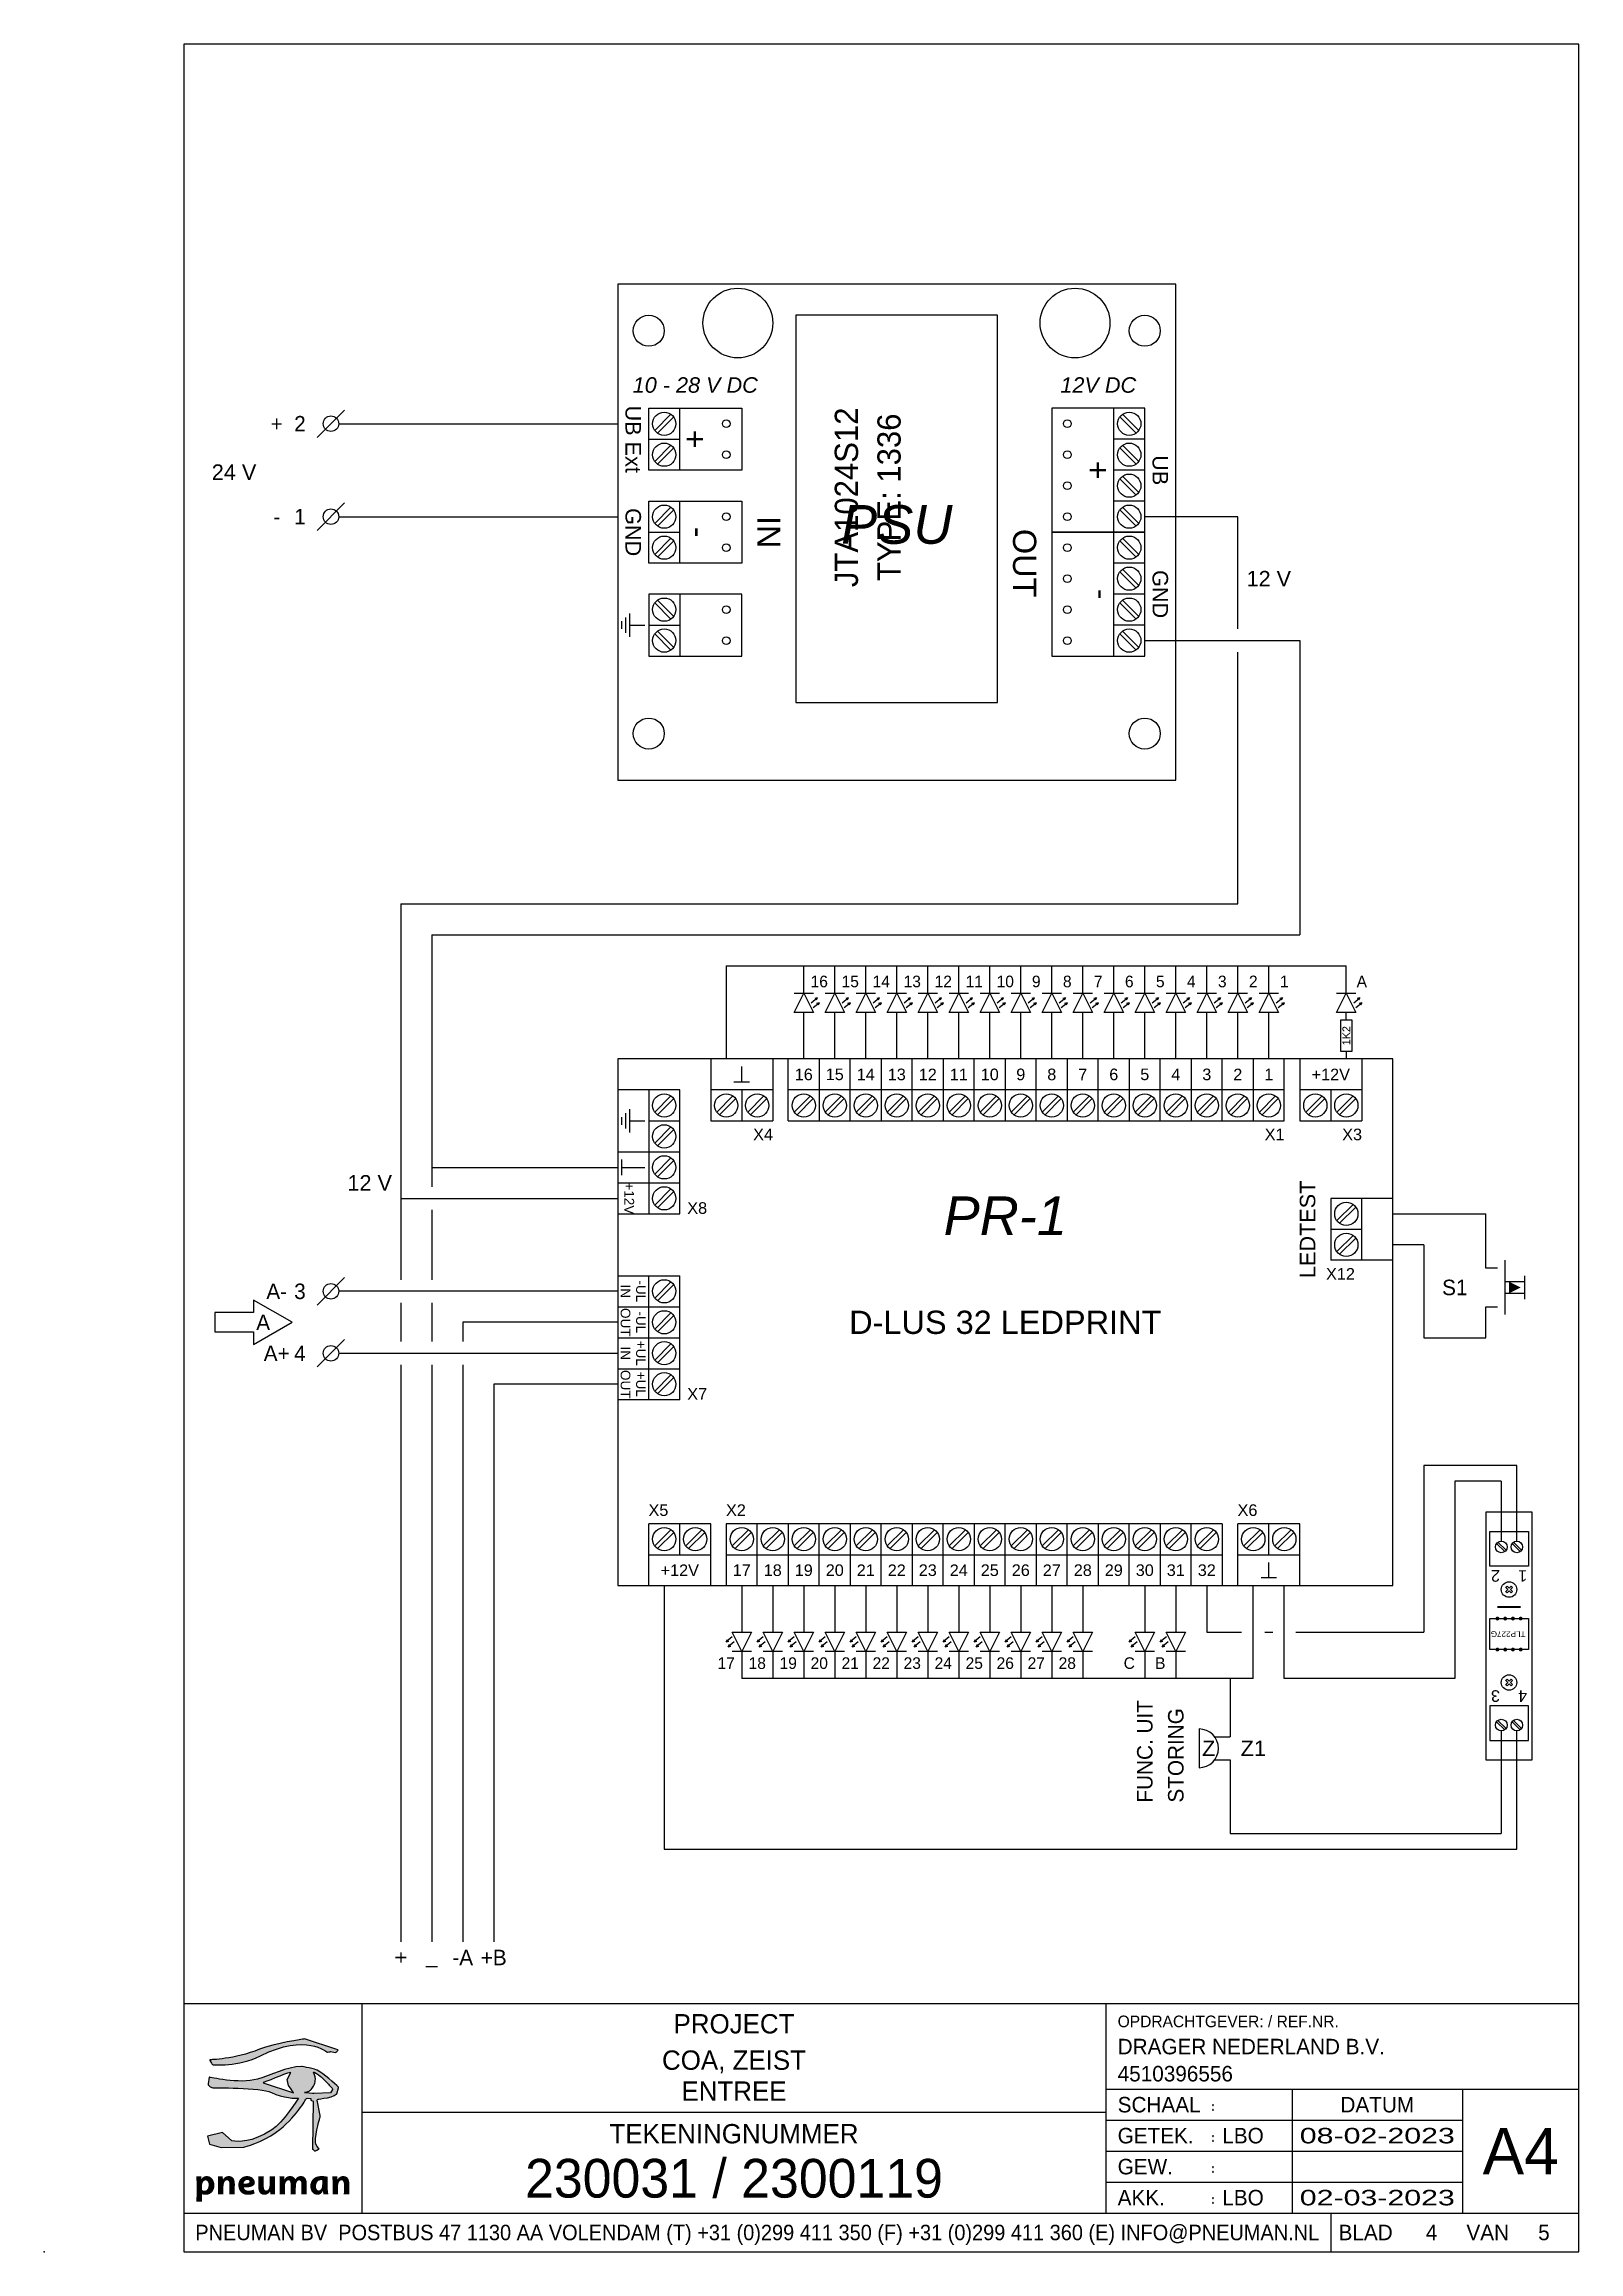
# Model space of a CAD drawing. Header units: millimetres. Extents: x -1269 to 1686, y -428 to 724.
# Drawn here: x 1258 to 1456, y 131 to 416 of the extents above; entities that cross this region are included whole.
import ezdxf
from ezdxf.enums import TextEntityAlignment as Align

# ---------------------------------------------------------------- set-up
doc = ezdxf.new("R2010")
doc.units = ezdxf.units.MM
doc.header["$LTSCALE"] = 0.4
for name, color, linetype in [('25', 7, 'Continuous'), ('35', 2, 'Continuous'), ('50', 3, 'Continuous'), ('ELEKTR', 7, 'Continuous'), ('REF', 40, 'Continuous'), ('TEKST', 7, 'Continuous')]:
    doc.layers.add(name, color=color, linetype=linetype)
doc.styles.add('Arial', font='arial.ttf')
doc.styles.add('Arial cursief', font='ariali.ttf')
doc.styles.add('ROMANC', font='romanc')
doc.styles.add('UV55', font='Univers 55 Roman.ttf')

msp = doc.modelspace()

# ---------------------------------------------------------------- texts
at = {"layer": '35', "style": 'Arial cursief'}
msp.add_text('PR-1', height=5, dxfattribs=at).set_placement((1382, 264.75), align=Align.MIDDLE_CENTER)
at = {"layer": 'TEKST'}
for s, height, style, p in [('+', 2, 'UV55', (1288, 367)), ('2', 2, 'UV55', (1291, 367)), ('24 V', 2, 'Arial', (1282.5, 360.75)), ('-', 2, 'UV55', (1288, 355)), ('1', 2, 'UV55', (1291, 355)), ('12 V', 2, 'Arial', (1416, 347)), ('16', 1.5, 'UV55', (1358, 295)), ('15', 1.5, 'UV55', (1362, 295)), ('14', 1.5, 'UV55', (1366, 295)), ('13', 1.5, 'UV55', (1370, 295)), ('12', 1.5, 'UV55', (1374, 295)), ('11', 1.5, 'UV55', (1378, 295)), ('10', 1.5, 'UV55', (1382, 295)), ('9', 1.5, 'UV55', (1386, 295)), ('8', 1.5, 'UV55', (1390, 295)), ('7', 1.5, 'UV55', (1394, 295)), ('6', 1.5, 'UV55', (1398, 295)), ('5', 1.5, 'UV55', (1402, 295)), ('4', 1.5, 'UV55', (1406, 295)), ('3', 1.5, 'UV55', (1410, 295)), ('2', 1.5, 'UV55', (1414, 295)), ('1', 1.5, 'UV55', (1418, 295)), ('A', 1.5, 'UV55', (1428, 295)), ('12 V', 2, 'Arial', (1300, 269)), ('S1', 2, 'UV55', (1440, 255.5)), ('A-', 2, 'UV55', (1288, 255)), ('3', 2, 'UV55', (1291, 255)), ('A', 2, 'UV55', (1286.25, 251)), ('A+', 2, 'UV55', (1288, 247)), ('4', 2, 'UV55', (1291, 247)), ('17', 1.5, 'UV55', (1346, 207)), ('18', 1.5, 'UV55', (1350, 207)), ('19', 1.5, 'UV55', (1354, 207)), ('20', 1.5, 'UV55', (1358, 207)), ('21', 1.5, 'UV55', (1362, 207)), ('22', 1.5, 'UV55', (1366, 207)), ('23', 1.5, 'UV55', (1370, 207)), ('24', 1.5, 'UV55', (1374, 207)), ('25', 1.5, 'UV55', (1378, 207)), ('26', 1.5, 'UV55', (1382, 207)), ('27', 1.5, 'UV55', (1386, 207)), ('28', 1.5, 'UV55', (1390, 207)), ('C', 1.5, 'UV55', (1398, 207)), ('B', 1.5, 'UV55', (1402, 207)), ('Z', 2, 'Arial', (1408.25, 196)), ('Z1', 2, 'Arial', (1414, 196))]:
    msp.add_text(s, height=height, dxfattribs=dict(at, style=style)).set_placement(p, align=Align.MIDDLE_CENTER)
at = {"layer": 'TEKST', "style": 'UV55'}
for s, p in [('FUNC. UIT', (1400, 189)), ('STORING', (1404, 189))]:
    msp.add_text(s, height=2, rotation=90, dxfattribs=at).set_placement(p, align=Align.MIDDLE_LEFT)
msp.add_text('+', height=2, rotation=90, dxfattribs=at).set_placement((1304, 169), align=Align.MIDDLE)
for s, p in [('-A', (1312, 169)), ('+B', (1316, 169)), ('_', (1308, 169))]:
    msp.add_text(s, height=2, dxfattribs=at).set_placement(p, align=Align.MIDDLE)

# ---------------------------------------------------------------- blocks, each defined once
blk = doc.blocks.new('Dr_8611')
at = {"layer": '25'}
for p, q in [((12, 68), (12, 60)), ((16, 65), (16, 67)), ((20, 68), (20, 60)), ((22, 60), (22, 68)), ((26, 68), (26, 60)), ((30, 60), (30, 68)), ((34, 68), (34, 60)), ((38, 60), (38, 68)), ((42, 68), (42, 60)), ((46, 60), (46, 68)), ((50, 68), (50, 60)), ((54, 60), (54, 68)), ((58, 68), (58, 60)), ((62, 60), (62, 68)), ((66, 68), (66, 60)), ((70, 60), (70, 68)), ((74, 68), (74, 60)), ((78, 60), (78, 68)), ((82, 68), (82, 60)), ((86, 60), (86, 68)), ((88, 68), (88, 60)), ((96, 68), (96, 60)), ((8, 64), (0, 64)), ((4, 64), (4, 48)), ((4.78, 61.13), (6.87, 63.22)), ((5.13, 60.78), (7.22, 62.87)), ((8, 48), (8, 64)), ((20, 64), (12, 64)), ((12.78, 61.13), (14.87, 63.22)), ((13.13, 60.78), (15.22, 62.87)), ((17, 65), (15, 65)), ((16, 64), (16, 60)), ((16.78, 61.13), (18.87, 63.22)), ((17.13, 60.78), (19.22, 62.87)), ((30, 64), (22, 64)), ((22.78, 61.13), (24.87, 63.22)), ((23.13, 60.78), (25.22, 62.87)), ((86, 64), (26, 64)), ((26.78, 61.13), (28.87, 63.22)), ((27.13, 60.78), (29.22, 62.87)), ((38, 64), (30, 64)), ((30.78, 61.13), (32.87, 63.22)), ((31.13, 60.78), (33.22, 62.87)), ((34.78, 61.13), (36.87, 63.22)), ((35.13, 60.78), (37.22, 62.87)), ((46, 64), (38, 64)), ((38.78, 61.13), (40.87, 63.22)), ((39.13, 60.78), (41.22, 62.87)), ((42.78, 61.13), (44.87, 63.22)), ((43.13, 60.78), (45.22, 62.87)), ((54, 64), (46, 64)), ((46.78, 61.13), (48.87, 63.22)), ((47.13, 60.78), (49.22, 62.87)), ((50.78, 61.13), (52.87, 63.22)), ((51.13, 60.78), (53.22, 62.87)), ((62, 64), (54, 64)), ((54.78, 61.13), (56.87, 63.22)), ((55.13, 60.78), (57.22, 62.87)), ((58.78, 61.13), (60.87, 63.22)), ((59.13, 60.78), (61.22, 62.87)), ((70, 64), (62, 64)), ((62.78, 61.13), (64.87, 63.22)), ((63.13, 60.78), (65.22, 62.87)), ((66.78, 61.13), (68.87, 63.22)), ((67.13, 60.78), (69.22, 62.87)), ((78, 64), (70, 64)), ((70.78, 61.13), (72.87, 63.22)), ((71.13, 60.78), (73.22, 62.87)), ((74.78, 61.13), (76.87, 63.22)), ((75.13, 60.78), (77.22, 62.87)), ((86, 64), (78, 64)), ((78.78, 61.13), (80.87, 63.22)), ((79.13, 60.78), (81.22, 62.87)), ((82.78, 61.13), (84.87, 63.22)), ((83.13, 60.78), (85.22, 62.87)), ((96, 64), (88, 64)), ((88.78, 61.13), (90.87, 63.22)), ((89.13, 60.78), (91.22, 62.87)), ((92, 64), (92, 60)), ((92.78, 61.13), (94.87, 63.22)), ((93.13, 60.78), (95.22, 62.87)), ((0.5, 60.5), (0.5, 59.5)), ((1, 61), (1, 59)), ((1.5, 61.5), (1.5, 58.5)), ((1.5, 60), (3.5, 60)), ((4, 60), (8, 60)), ((12, 60), (20, 60)), ((22, 60), (86, 60)), ((88, 60), (96, 60)), ((4.78, 57.13), (6.87, 59.22)), ((5.13, 56.78), (7.22, 58.87)), ((0, 56), (8, 56)), ((0.5, 55), (0.5, 53)), ((4.78, 53.13), (6.87, 55.22)), ((5.13, 52.78), (7.22, 54.87)), ((0, 52), (8, 52)), ((0.5, 54), (3.5, 54)), ((4.78, 49.13), (6.87, 51.22)), ((5.13, 48.78), (7.22, 50.87)), ((92, 50), (92, 42)), ((100, 50), (92, 50)), ((92.78, 47.13), (94.87, 49.22)), ((93.13, 46.78), (95.22, 48.87)), ((96, 42), (96, 50)), ((0, 48), (8, 48)), ((96, 46), (92, 46)), ((92.78, 43.13), (94.87, 45.22)), ((93.13, 42.78), (95.22, 44.87)), ((0, 40), (8, 40)), ((4, 24), (4, 40)), ((8, 24), (8, 40)), ((100, 42), (92, 42)), ((4.78, 37.13), (6.87, 39.22)), ((5.13, 36.78), (7.22, 38.87)), ((0, 36), (8, 36)), ((4.78, 33.13), (6.87, 35.22)), ((5.13, 32.78), (7.22, 34.87)), ((0, 32), (8, 32)), ((4.78, 29.13), (6.87, 31.22)), ((5.13, 28.78), (7.22, 30.87)), ((0, 28), (8, 28)), ((4.78, 25.13), (6.87, 27.22)), ((5.13, 24.78), (7.22, 26.87)), ((8, 24), (0, 24)), ((12, 8), (4, 8)), ((4, 0), (4, 8)), ((4.78, 5.13), (6.87, 7.22)), ((5.13, 4.78), (7.22, 6.87)), ((8, 4), (8, 8)), ((8.78, 5.13), (10.87, 7.22)), ((9.13, 4.78), (11.22, 6.87)), ((12, 0), (12, 8)), ((78, 8), (14, 8)), ((14, 8), (14, 0)), ((14.78, 5.13), (16.87, 7.22)), ((15.13, 4.78), (17.22, 6.87)), ((18, 0), (18, 8)), ((18.78, 5.13), (20.87, 7.22)), ((19.13, 4.78), (21.22, 6.87)), ((22, 8), (22, 0)), ((22.78, 5.13), (24.87, 7.22)), ((23.13, 4.78), (25.22, 6.87)), ((26, 0), (26, 8)), ((26.78, 5.13), (28.87, 7.22)), ((27.13, 4.78), (29.22, 6.87)), ((30, 8), (30, 0)), ((30.78, 5.13), (32.87, 7.22)), ((31.13, 4.78), (33.22, 6.87)), ((34, 0), (34, 8)), ((34.78, 5.13), (36.87, 7.22)), ((35.13, 4.78), (37.22, 6.87)), ((38, 8), (38, 0)), ((38.78, 5.13), (40.87, 7.22)), ((39.13, 4.78), (41.22, 6.87)), ((42, 0), (42, 8)), ((42.78, 5.13), (44.87, 7.22)), ((43.13, 4.78), (45.22, 6.87)), ((46, 8), (46, 0)), ((46.78, 5.13), (48.87, 7.22)), ((47.13, 4.78), (49.22, 6.87)), ((50, 0), (50, 8)), ((50.78, 5.13), (52.87, 7.22)), ((51.13, 4.78), (53.22, 6.87)), ((54, 8), (54, 0)), ((54.78, 5.13), (56.87, 7.22)), ((55.13, 4.78), (57.22, 6.87)), ((58, 0), (58, 8)), ((58.78, 5.13), (60.87, 7.22)), ((59.13, 4.78), (61.22, 6.87)), ((62, 8), (62, 0)), ((62.78, 5.13), (64.87, 7.22)), ((63.13, 4.78), (65.22, 6.87)), ((66, 0), (66, 8)), ((66.78, 5.13), (68.87, 7.22)), ((67.13, 4.78), (69.22, 6.87)), ((70, 8), (70, 0)), ((70.78, 5.13), (72.87, 7.22)), ((71.13, 4.78), (73.22, 6.87)), ((74, 0), (74, 8)), ((74.78, 5.13), (76.87, 7.22)), ((75.13, 4.78), (77.22, 6.87)), ((78, 8), (78, 0)), ((80, 0), (80, 8)), ((88, 8), (80, 8)), ((80.78, 5.13), (82.87, 7.22)), ((81.13, 4.78), (83.22, 6.87)), ((84, 4), (84, 8)), ((84.78, 5.13), (86.87, 7.22)), ((85.13, 4.78), (87.22, 6.87)), ((88, 0), (88, 8)), ((4, 4), (12, 4)), ((14, 4), (74, 4)), ((14, 4), (22, 4)), ((22, 4), (30, 4)), ((30, 4), (38, 4)), ((38, 4), (46, 4)), ((46, 4), (54, 4)), ((54, 4), (62, 4)), ((62, 4), (70, 4)), ((70, 4), (78, 4)), ((80, 4), (88, 4)), ((84, 1), (84, 3)), ((85, 1), (83, 1))]:
    blk.add_line(p, q, dxfattribs=at)
blk.add_lwpolyline([(0, 68), (0, 0), (100, 0), (100, 68)], close=True, dxfattribs=at)
for centre in [(6, 62), (14, 62), (18, 62), (24, 62), (28, 62), (32, 62), (36, 62), (40, 62), (44, 62), (48, 62), (52, 62), (56, 62), (60, 62), (64, 62), (68, 62), (72, 62), (76, 62), (80, 62), (84, 62), (90, 62), (94, 62), (6, 58), (6, 54), (6, 50), (94, 48), (94, 44), (6, 38), (6, 34), (6, 30), (6, 26), (6, 6), (10, 6), (16, 6), (20, 6), (24, 6), (28, 6), (32, 6), (36, 6), (40, 6), (44, 6), (48, 6), (52, 6), (56, 6), (60, 6), (64, 6), (68, 6), (72, 6), (76, 6), (82, 6), (86, 6)]:
    blk.add_circle(centre, 1.5, dxfattribs=at)
at = {"layer": '25', "style": 'Arial'}
for s, height, p in [('16', 1.5, (24, 66)), ('15', 1.5, (28, 66)), ('14', 1.5, (32, 66)), ('13', 1.5, (36, 66)), ('12', 1.5, (40, 66)), ('11', 1.5, (44, 66)), ('10', 1.5, (48, 66)), ('9', 1.5, (52, 66)), ('8', 1.5, (56, 66)), ('7', 1.5, (60, 66)), ('6', 1.5, (64, 66)), ('5', 1.5, (68, 66)), ('4', 1.5, (72, 66)), ('3', 1.5, (76, 66)), ('2', 1.5, (80, 66)), ('1', 1.5, (84, 66)), ('+12V', 1.5, (92, 66)), ('D-LUS 32 LEDPRINT', 3, (50, 34)), ('+12V', 1.5, (8, 2)), ('17', 1.5, (16, 2)), ('18', 1.5, (20, 2)), ('19', 1.5, (24, 2)), ('20', 1.5, (28, 2)), ('21', 1.5, (32, 2)), ('22', 1.5, (36, 2)), ('23', 1.5, (40, 2)), ('24', 1.5, (44, 2)), ('25', 1.5, (48, 2)), ('26', 1.5, (52, 2)), ('27', 1.5, (56, 2)), ('28', 1.5, (60, 2)), ('29', 1.5, (64, 2)), ('30', 1.5, (68, 2)), ('31', 1.5, (72, 2)), ('32', 1.5, (76, 2))]:
    blk.add_text(s, height=height, dxfattribs=at).set_placement(p, align=Align.MIDDLE)
for s, p in [('X4', (18.75, 58.25)), ('X1', (84.75, 58.25)), ('X3', (94.75, 58.25)), ('X8', (10.25, 48.75)), ('X12', (93.25, 40.25)), ('X7', (10.25, 24.75)), ('X5', (5.25, 9.75)), ('X2', (15.25, 9.75)), ('X6', (81.25, 9.75))]:
    blk.add_text(s, height=1.5, dxfattribs=at).set_placement(p, align=Align.MIDDLE_CENTER)
blk.add_text('+12V', height=1.25, rotation=270, dxfattribs=at).set_placement((1.5, 50), align=Align.MIDDLE)
for s, height, rotation, p in [('LEDTEST', 2, 90, (89, 46)), ('IN', 1.25, 270, (1, 38)), ('-UL', 1.25, 270, (3, 38)), ('OUT', 1.25, 270, (1, 34)), ('-UL', 1.25, 270, (3, 34)), ('+UL', 1.25, 270, (3, 30)), ('IN', 1.25, 270, (1, 30)), ('OUT', 1.25, 270, (1, 26)), ('+UL', 1.25, 270, (3, 26))]:
    blk.add_text(s, height=height, rotation=rotation, dxfattribs=at).set_placement(p, align=Align.MIDDLE_CENTER)
blk = doc.blocks.new('Opto_1')
at = {"layer": '25'}
h = blk.add_hatch(color=256, dxfattribs=at)
h.dxf.hatch_style = 1
h.paths.add_polyline_path([(2.5, 35.5, 1), (3.5, 35.5, 1)])
h = blk.add_hatch(color=256, dxfattribs=at)
h.dxf.hatch_style = 1
h.paths.add_polyline_path([(4.5, 35.5, 1), (5.5, 35.5, 1)])
h = blk.add_hatch(color=256, dxfattribs=at)
h.dxf.hatch_style = 1
h.paths.add_polyline_path([(6.5, 35.5, 1), (7.5, 35.5, 1)])
h = blk.add_hatch(color=256, dxfattribs=at)
h.dxf.hatch_style = 1
h.paths.add_polyline_path([(8.5, 35.5, 1), (9.5, 35.5, 1)])
h = blk.add_hatch(color=256, dxfattribs=at)
h.dxf.hatch_style = 1
h.paths.add_polyline_path([(2.5, 27.5, -1), (3.5, 27.5, -1)])
h = blk.add_hatch(color=256, dxfattribs=at)
h.dxf.hatch_style = 1
h.paths.add_polyline_path([(4.5, 27.5, -1), (5.5, 27.5, -1)])
h = blk.add_hatch(color=256, dxfattribs=at)
h.dxf.hatch_style = 1
h.paths.add_polyline_path([(6.5, 27.5, -1), (7.5, 27.5, -1)])
h = blk.add_hatch(color=256, dxfattribs=at)
h.dxf.hatch_style = 1
h.paths.add_polyline_path([(8.5, 27.5, -1), (9.5, 27.5, -1)])
for p, q in [((2.78, 55.87), (4.87, 53.78)), ((5.22, 54.13), (3.13, 56.22)), ((6.78, 55.87), (8.87, 53.78)), ((9.22, 54.13), (7.13, 56.22)), ((2.78, 9.87), (4.87, 7.78)), ((5.22, 8.13), (3.13, 10.22)), ((6.78, 9.87), (8.87, 7.78)), ((9.22, 8.13), (7.13, 10.22))]:
    blk.add_line(p, q, dxfattribs=at)
for points in [[(0, 64), (0, 0), (12, 0), (12, 64)], [(1, 59), (1, 50), (11, 50), (11, 59)], [(1, 27.5), (1, 35.5), (11, 35.5), (11, 27.5)], [(1, 5), (1, 14), (11, 14), (11, 5)]]:
    blk.add_lwpolyline(points, close=True, dxfattribs=at)
for points in [[(5.14, 43.49), (5.65, 44), (5.14, 44.51, -0.127017), (5.49, 44.86), (6, 44.35), (6.51, 44.86, -0.127017), (6.86, 44.51), (6.35, 44), (6.86, 43.49, -0.127017), (6.51, 43.14), (6, 43.65), (5.49, 43.14, -0.127017)], [(5.14, 19.49), (5.65, 20), (5.14, 20.51, -0.127017), (5.49, 20.86), (6, 20.35), (6.51, 20.86, -0.127017), (6.86, 20.51), (6.35, 20), (6.86, 19.49, -0.127017), (6.51, 19.14), (6, 19.65), (5.49, 19.14, -0.127017)]]:
    blk.add_lwpolyline(points, format="xyb", close=True, dxfattribs=at)
at = {"layer": '25', "const_width": 0.5}
blk.add_lwpolyline([(3, 24.5), (9, 24.5)], dxfattribs=at)
at = {"layer": '25'}
for centre, radius in [((4, 55), 1.5), ((8, 55), 1.5), ((6, 44), 2), ((6, 20), 2), ((4, 9), 1.5), ((8, 9), 1.5)]:
    blk.add_circle(centre, radius, dxfattribs=at)
at = {"layer": '25', "style": 'Arial'}
for s, height, p in [('4', 3, (2.5, 47.5)), ('3', 3, (9.5, 47.5)), ('TLP227G', 1.5, (6.25, 31.5)), ('1', 3, (2.5, 16.5)), ('2', 3, (9.5, 16.5))]:
    blk.add_text(s, height=height, dxfattribs=at).set_placement(p, align=Align.MIDDLE)
blk = doc.blocks.new('KN-A4S')
at = {"layer": 'ELEKTR'}
h = blk.add_hatch(color=256, dxfattribs=at)
edge = h.paths.add_edge_path(flags=16)
edge.add_spline(control_points=[(32.17, 20.53), (32.17, 20.53), (28.25, 21.83), (28.25, 21.83), (28.24, 21.83), (31.38, 23.08), (31.38, 23.08), (31.38, 23.08), (31.81, 23.17), (31.81, 23.17), (31.81, 23.17), (31.36, 22.26), (31.36, 22.26), (31.36, 22.26), (31.53, 21.47), (31.53, 21.47), (31.53, 21.47), (32.23, 20.52), (32.17, 20.53), (32.17, 20.53), (32.17, 20.53), (32.17, 20.53)], knot_values=[0, 0, 0, 0, 1, 1, 1, 2, 2, 2, 3, 3, 3, 4, 4, 4, 5, 5, 5, 6, 6, 6, 7, 7, 7, 7], degree=3, periodic=0)
edge = h.paths.add_edge_path(flags=16)
edge.add_spline(control_points=[(34.84, 20.45), (34.78, 20.44), (33.55, 20.53), (33.61, 20.55)], knot_values=[16, 16, 16, 16, 17, 17, 17, 17], degree=3, periodic=0)
edge.add_spline(control_points=[(33.61, 20.55), (33.61, 20.55), (33.63, 20.55), (33.63, 20.55)], knot_values=[0, 0, 0, 0, 1, 1, 1, 1], degree=3, periodic=0)
edge.add_spline(control_points=[(33.63, 20.55), (33.57, 20.55), (33.57, 20.57), (33.63, 20.58)], knot_values=[1, 1, 1, 1, 2, 2, 2, 2], degree=3, periodic=0)
edge.add_spline(control_points=[(33.63, 20.58), (33.63, 20.58), (34.19, 20.76), (34.19, 20.76)], knot_values=[2, 2, 2, 2, 3, 3, 3, 3], degree=3, periodic=0)
edge.add_spline(control_points=[(34.19, 20.76), (34.25, 20.78), (34.33, 20.84), (34.37, 20.88)], knot_values=[3, 3, 3, 3, 4, 4, 4, 4], degree=3, periodic=0)
edge.add_spline(control_points=[(34.37, 20.88), (34.37, 20.88), (34.74, 21.31), (34.86, 21.63)], knot_values=[4, 4, 4, 4, 5, 5, 5, 5], degree=3, periodic=0)
edge.add_spline(control_points=[(34.86, 21.63), (34.92, 21.8), (34.99, 22.07), (34.99, 22.3), (34.99, 22.64), (34.76, 23.14), (34.76, 23.14)], knot_values=[5, 5, 5, 5, 6, 6, 6, 7, 7, 7, 7], degree=3, periodic=0)
edge.add_spline(control_points=[(34.76, 23.14), (34.74, 23.19), (34.76, 23.22), (34.82, 23.19)], knot_values=[7, 7, 7, 7, 8, 8, 8, 8], degree=3, periodic=0)
edge.add_spline(control_points=[(34.82, 23.19), (34.82, 23.19), (35.35, 22.92), (35.61, 22.7)], knot_values=[8, 8, 8, 8, 9, 9, 9, 9], degree=3, periodic=0)
edge.add_spline(control_points=[(35.61, 22.7), (35.77, 22.57), (36.03, 22.31), (36.3, 22.03)], knot_values=[9, 9, 9, 9, 10, 10, 10, 10], degree=3, periodic=0)
edge.add_spline(control_points=[(36.3, 22.03), (36.35, 21.98), (36.4, 21.93), (36.45, 21.88)], knot_values=[10, 10, 10, 10, 11, 11, 11, 11], degree=3, periodic=0)
edge.add_spline(control_points=[(36.45, 21.88), (36.64, 21.69), (36.77, 21.54), (36.85, 21.45)], knot_values=[11, 11, 11, 11, 12, 12, 12, 12], degree=3, periodic=0)
edge.add_spline(control_points=[(36.85, 21.45), (36.99, 21.3), (37.11, 21.18), (37.17, 21.12)], knot_values=[12, 12, 12, 12, 13, 13, 13, 13], degree=3, periodic=0)
edge.add_spline(control_points=[(37.17, 21.12), (37.2, 21.08), (37.21, 20.99), (37.18, 20.94)], knot_values=[13, 13, 13, 13, 14, 14, 14, 14], degree=3, periodic=0)
edge.add_spline(control_points=[(37.18, 20.94), (37.18, 20.94), (36.93, 20.53), (36.93, 20.53)], knot_values=[14, 14, 14, 14, 15, 15, 15, 15], degree=3, periodic=0)
edge.add_spline(control_points=[(36.93, 20.53), (36.93, 20.53), (34.84, 20.45), (34.84, 20.45)], knot_values=[15, 15, 15, 15, 16, 16, 16, 16], degree=3, periodic=0)
edge = h.paths.add_edge_path()
edge.add_spline(control_points=[(34.65, 13.24), (34.65, 13.24), (34.87, 13.03), (34.87, 13.03)], knot_values=[42, 42, 42, 42, 43, 43, 43, 43], degree=3, periodic=0)
edge.add_spline(control_points=[(34.87, 13.03), (34.93, 13), (35.45, 13.26), (35.48, 13.31)], knot_values=[0, 0, 0, 0, 1, 1, 1, 1], degree=3, periodic=0)
edge.add_spline(control_points=[(35.48, 13.31), (35.48, 13.31), (34.99, 13.87), (34.99, 14.11)], knot_values=[1, 1, 1, 1, 2, 2, 2, 2], degree=3, periodic=0)
edge.add_spline(control_points=[(34.99, 14.11), (34.98, 15.44), (35.6, 17.4), (35.6, 17.4)], knot_values=[2, 2, 2, 2, 3, 3, 3, 3], degree=3, periodic=0)
edge.add_spline(control_points=[(35.6, 17.4), (35.62, 17.46), (35.63, 17.56), (35.62, 17.62)], knot_values=[3, 3, 3, 3, 4, 4, 4, 4], degree=3, periodic=0)
edge.add_spline(control_points=[(35.62, 17.62), (35.62, 17.62), (35.22, 19.59), (35.22, 19.59)], knot_values=[4, 4, 4, 4, 5, 5, 5, 5], degree=3, periodic=0)
edge.add_spline(control_points=[(35.22, 19.59), (35.24, 19.65), (35.3, 19.7), (35.36, 19.71)], knot_values=[5, 5, 5, 5, 6, 6, 6, 6], degree=3, periodic=0)
edge.add_spline(control_points=[(35.36, 19.71), (35.36, 19.71), (35.87, 19.8), (36.55, 19.9)], knot_values=[6, 6, 6, 6, 7, 7, 7, 7], degree=3, periodic=0)
edge.add_spline(control_points=[(36.55, 19.9), (37.23, 20.01), (37.77, 20.42), (37.77, 20.42)], knot_values=[7, 7, 7, 7, 8, 8, 8, 8], degree=3, periodic=0)
edge.add_spline(control_points=[(37.77, 20.42), (37.77, 20.42), (37.97, 21.19), (37.97, 21.19)], knot_values=[8, 8, 8, 8, 9, 9, 9, 9], degree=3, periodic=0)
edge.add_spline(control_points=[(37.97, 21.19), (37.98, 21.21), (37.98, 21.24), (37.98, 21.27)], knot_values=[9, 9, 9, 9, 10, 10, 10, 10], degree=3, periodic=0)
edge.add_spline(control_points=[(37.98, 21.27), (37.47, 21.77), (36.09, 22.96), (35.24, 23.45)], knot_values=[10, 10, 10, 10, 11, 11, 11, 11], degree=3, periodic=0)
edge.add_spline(control_points=[(35.24, 23.45), (35.05, 23.56), (33.32, 23.95), (33.18, 23.94)], knot_values=[11, 11, 11, 11, 12, 12, 12, 12], degree=3, periodic=0)
edge.add_spline(control_points=[(33.18, 23.94), (31.28, 23.88), (29.28, 22.83), (27.53, 22.31)], knot_values=[12, 12, 12, 12, 13, 13, 13, 13], degree=3, periodic=0)
edge.add_spline(control_points=[(27.53, 22.31), (25.14, 21.61), (21.29, 22.56), (21.29, 22.56)], knot_values=[13, 13, 13, 13, 14, 14, 14, 14], degree=3, periodic=0)
edge.add_spline(control_points=[(21.29, 22.56), (21.29, 22.56), (21.14, 21.67), (21.14, 21.67)], knot_values=[14, 14, 14, 14, 15, 15, 15, 15], degree=3, periodic=0)
edge.add_spline(control_points=[(21.14, 21.67), (21.14, 21.63), (21.15, 21.58), (21.17, 21.54)], knot_values=[15, 15, 15, 15, 16, 16, 16, 16], degree=3, periodic=0)
edge.add_spline(control_points=[(21.17, 21.54), (21.17, 21.54), (21.17, 21.54), (21.17, 21.54)], knot_values=[16, 16, 16, 16, 17, 17, 17, 17], degree=3, periodic=0)
edge.add_spline(control_points=[(21.17, 21.54), (21.17, 21.54), (21.43, 21.3), (21.43, 21.3)], knot_values=[17, 17, 17, 17, 18, 18, 18, 18], degree=3, periodic=0)
edge.add_spline(control_points=[(21.43, 21.3), (21.43, 21.3), (21.75, 21.16), (21.75, 21.16)], knot_values=[18, 18, 18, 18, 19, 19, 19, 19], degree=3, periodic=0)
edge.add_spline(control_points=[(21.75, 21.16), (21.75, 21.16), (27.98, 21.25), (29.31, 20.56)], knot_values=[19, 19, 19, 19, 20, 20, 20, 20], degree=3, periodic=0)
edge.add_spline(control_points=[(29.31, 20.56), (30.76, 19.8), (32.61, 19.83), (32.61, 19.83)], knot_values=[20, 20, 20, 20, 21, 21, 21, 21], degree=3, periodic=0)
edge.add_spline(control_points=[(32.61, 19.83), (32.61, 19.83), (32.8, 19.83), (32.8, 19.83)], knot_values=[21, 21, 21, 21, 22, 22, 22, 22], degree=3, periodic=0)
edge.add_spline(control_points=[(32.8, 19.83), (32.8, 19.83), (30.79, 16.63), (29.37, 15.75)], knot_values=[22, 22, 22, 22, 23, 23, 23, 23], degree=3, periodic=0)
edge.add_spline(control_points=[(29.37, 15.75), (26.67, 14.07), (25.18, 14.19), (24.21, 14.31)], knot_values=[23, 23, 23, 23, 24, 24, 24, 24], degree=3, periodic=0)
edge.add_spline(control_points=[(24.21, 14.31), (24.21, 14.31), (23, 15.4), (23, 15.4)], knot_values=[24, 24, 24, 24, 25, 25, 25, 25], degree=3, periodic=0)
edge.add_spline(control_points=[(23, 15.4), (23, 15.4), (21.09, 14.93), (21.09, 14.93)], knot_values=[25, 25, 25, 25, 26, 26, 26, 26], degree=3, periodic=0)
edge.add_spline(control_points=[(21.09, 14.93), (21.09, 14.93), (21.31, 13.88), (21.31, 13.88)], knot_values=[26, 26, 26, 26, 27, 27, 27, 27], degree=3, periodic=0)
edge.add_spline(control_points=[(21.31, 13.88), (21.31, 13.88), (21.31, 13.88), (21.31, 13.88)], knot_values=[27, 27, 27, 27, 28, 28, 28, 28], degree=3, periodic=0)
edge.add_spline(control_points=[(21.31, 13.88), (21.31, 13.88), (22.82, 13.47), (22.82, 13.47)], knot_values=[28, 28, 28, 28, 29, 29, 29, 29], degree=3, periodic=0)
edge.add_spline(control_points=[(22.82, 13.47), (22.82, 13.47), (25.78, 13.51), (25.78, 13.51)], knot_values=[29, 29, 29, 29, 30, 30, 30, 30], degree=3, periodic=0)
edge.add_spline(control_points=[(25.78, 13.51), (25.78, 13.51), (28.12, 14.15), (29.94, 15.45)], knot_values=[30, 30, 30, 30, 31, 31, 31, 31], degree=3, periodic=0)
edge.add_spline(control_points=[(29.94, 15.45), (32.47, 17.27), (33.78, 19.73), (33.78, 19.73)], knot_values=[31, 31, 31, 31, 32, 32, 32, 32], degree=3, periodic=0)
edge.add_spline(control_points=[(33.78, 19.73), (33.81, 19.78), (33.89, 19.82), (33.95, 19.82)], knot_values=[32, 32, 32, 32, 33, 33, 33, 33], degree=3, periodic=0)
edge.add_spline(control_points=[(33.95, 19.82), (33.95, 19.82), (34.39, 19.79), (34.39, 19.79)], knot_values=[33, 33, 33, 33, 34, 34, 34, 34], degree=3, periodic=0)
edge.add_spline(control_points=[(34.39, 19.79), (34.39, 19.68), (34.4, 19.59), (34.4, 19.59)], knot_values=[34, 34, 34, 34, 35, 35, 35, 35], degree=3, periodic=0)
edge.add_spline(control_points=[(34.4, 19.59), (34.4, 19.59), (34.4, 19.59), (34.4, 19.59)], knot_values=[35, 35, 35, 35, 36, 36, 36, 36], degree=3, periodic=0)
edge.add_spline(control_points=[(34.4, 19.59), (34.4, 19.59), (34.4, 19.59), (34.4, 19.59)], knot_values=[36, 36, 36, 36, 37, 37, 37, 37], degree=3, periodic=0)
edge.add_spline(control_points=[(34.4, 19.59), (34.4, 19.59), (34.4, 19.59), (34.4, 19.59)], knot_values=[37, 37, 37, 37, 38, 38, 38, 38], degree=3, periodic=0)
edge.add_spline(control_points=[(34.4, 19.59), (34.4, 19.59), (34.58, 19.52), (34.69, 19.47)], knot_values=[38, 38, 38, 38, 39, 39, 39, 39], degree=3, periodic=0)
edge.add_spline(control_points=[(34.69, 19.47), (34.69, 19.47), (34.61, 13.31), (34.61, 13.31)], knot_values=[39, 39, 39, 39, 40, 40, 40, 40], degree=3, periodic=0)
edge.add_spline(control_points=[(34.61, 13.31), (34.61, 13.31), (34.65, 13.23), (34.65, 13.23)], knot_values=[40, 40, 40, 40, 41, 41, 41, 41], degree=3, periodic=0)
edge.add_spline(control_points=[(34.65, 13.23), (34.65, 13.23), (34.65, 13.24), (34.65, 13.24)], knot_values=[41, 41, 41, 41, 42, 42, 42, 42], degree=3, periodic=0)
edge = h.paths.add_edge_path()
edge.add_spline(control_points=[(37.95, 26.08), (37.95, 26.08), (37.64, 26.17), (37.64, 26.17)], knot_values=[15, 15, 15, 15, 16, 16, 16, 16], degree=3, periodic=0)
edge.add_spline(control_points=[(37.64, 26.17), (37.64, 26.17), (37.63, 26.17), (37.63, 26.17)], knot_values=[0, 0, 0, 0, 1, 1, 1, 1], degree=3, periodic=0)
edge.add_spline(control_points=[(37.63, 26.17), (37.63, 26.17), (33.73, 27.47), (33.73, 27.47)], knot_values=[1, 1, 1, 1, 2, 2, 2, 2], degree=3, periodic=0)
edge.add_spline(control_points=[(33.73, 27.47), (33.67, 27.48), (33.57, 27.48), (33.51, 27.47)], knot_values=[2, 2, 2, 2, 3, 3, 3, 3], degree=3, periodic=0)
edge.add_spline(control_points=[(33.51, 27.47), (33.51, 27.47), (29.69, 26.9), (27.78, 26.15)], knot_values=[3, 3, 3, 3, 4, 4, 4, 4], degree=3, periodic=0)
edge.add_spline(control_points=[(27.78, 26.15), (24.49, 24.84), (21.43, 24.8), (21.43, 24.8)], knot_values=[4, 4, 4, 4, 5, 5, 5, 5], degree=3, periodic=0)
edge.add_spline(control_points=[(21.43, 24.8), (21.37, 24.8), (21.35, 24.76), (21.38, 24.71)], knot_values=[5, 5, 5, 5, 6, 6, 6, 6], degree=3, periodic=0)
edge.add_spline(control_points=[(21.38, 24.71), (21.38, 24.71), (21.57, 24.37), (21.57, 24.37)], knot_values=[6, 6, 6, 6, 7, 7, 7, 7], degree=3, periodic=0)
edge.add_spline(control_points=[(21.57, 24.37), (21.57, 24.37), (21.57, 24.37), (21.57, 24.37)], knot_values=[7, 7, 7, 7, 8, 8, 8, 8], degree=3, periodic=0)
edge.add_spline(control_points=[(21.57, 24.37), (21.57, 24.37), (21.64, 24.25), (21.64, 24.25)], knot_values=[8, 8, 8, 8, 9, 9, 9, 9], degree=3, periodic=0)
edge.add_spline(control_points=[(21.64, 24.25), (21.67, 24.2), (21.74, 24.15), (21.8, 24.15)], knot_values=[9, 9, 9, 9, 10, 10, 10, 10], degree=3, periodic=0)
edge.add_spline(control_points=[(21.8, 24.15), (21.8, 24.15), (25.05, 23.88), (27.9, 25.31)], knot_values=[10, 10, 10, 10, 11, 11, 11, 11], degree=3, periodic=0)
edge.add_spline(control_points=[(27.9, 25.31), (33.79, 28.25), (36.48, 25.79), (36.48, 25.79)], knot_values=[11, 11, 11, 11, 12, 12, 12, 12], degree=3, periodic=0)
edge.add_spline(control_points=[(36.48, 25.79), (36.53, 25.75), (36.93, 25.84), (36.98, 25.87)], knot_values=[12, 12, 12, 12, 13, 13, 13, 13], degree=3, periodic=0)
edge.add_spline(control_points=[(36.98, 25.87), (36.98, 25.87), (37.55, 25.74), (37.55, 25.74)], knot_values=[13, 13, 13, 13, 14, 14, 14, 14], degree=3, periodic=0)
edge.add_spline(control_points=[(37.55, 25.74), (37.61, 25.74), (37.89, 26.01), (37.95, 26.08)], knot_values=[14, 14, 14, 14, 15, 15, 15, 15], degree=3, periodic=0)
h = blk.add_hatch(color=2, dxfattribs=at)
edge = h.paths.add_edge_path(flags=16)
edge.add_spline(control_points=[(20.37, 7.99), (20.46, 7.92), (20.57, 7.88), (20.71, 7.88), (21.09, 7.88), (21.29, 8.39), (21.2, 8.85), (21.16, 9.04), (21.04, 9.23), (20.82, 9.23), (20.55, 9.23), (20.36, 8.95), (20.36, 8.49), (20.36, 8.49), (20.37, 7.99), (20.37, 7.99)], knot_values=[0, 0, 0, 0, 1, 1, 1, 2, 2, 2, 3, 3, 3, 4, 4, 4, 5, 5, 5, 5], degree=3, periodic=0)
edge = h.paths.add_edge_path()
edge.add_spline(control_points=[(19.65, 6.47), (19.65, 6.47), (19.66, 8.84), (19.66, 8.84), (19.66, 9.11), (19.64, 9.52), (19.63, 9.76), (19.63, 9.76), (20.26, 9.76), (20.26, 9.76), (20.26, 9.76), (20.28, 9.4), (20.28, 9.4), (20.28, 9.4), (20.29, 9.4), (20.29, 9.4), (20.44, 9.65), (20.7, 9.79), (20.99, 9.79), (21.51, 9.79), (21.84, 9.38), (21.93, 8.9), (22.08, 8.1), (21.67, 7.36), (20.83, 7.36), (20.64, 7.36), (20.46, 7.4), (20.37, 7.45), (20.37, 7.45), (20.36, 7.45), (20.36, 7.45), (20.36, 7.45), (20.35, 6.47), (20.35, 6.47), (20.35, 6.47), (19.65, 6.47), (19.65, 6.47)], knot_values=[0, 0, 0, 0, 1, 1, 1, 2, 2, 2, 3, 3, 3, 4, 4, 4, 5, 5, 5, 6, 6, 6, 7, 7, 7, 8, 8, 8, 9, 9, 9, 10, 10, 10, 11, 11, 11, 12, 12, 12, 12], degree=3, periodic=0)
h = blk.add_hatch(color=2, dxfattribs=at)
edge = h.paths.add_edge_path()
edge.add_spline(control_points=[(22.42, 7.41), (22.42, 7.41), (22.43, 8.98), (22.43, 8.98), (22.43, 9.28), (22.42, 9.53), (22.41, 9.74), (22.41, 9.74), (23.03, 9.74), (23.03, 9.74), (23.03, 9.74), (23.06, 9.35), (23.06, 9.35), (23.06, 9.35), (23.07, 9.35), (23.07, 9.35), (23.24, 9.65), (23.51, 9.79), (23.83, 9.79), (24.22, 9.79), (24.49, 9.56), (24.56, 9.15), (24.58, 9.05), (24.6, 8.88), (24.6, 8.76), (24.6, 8.76), (24.59, 7.41), (24.59, 7.41), (24.59, 7.41), (23.89, 7.41), (23.89, 7.41), (23.89, 7.41), (23.89, 8.7), (23.89, 8.7), (23.89, 8.78), (23.88, 8.87), (23.87, 8.96), (23.83, 9.12), (23.75, 9.24), (23.57, 9.24), (23.34, 9.24), (23.13, 8.96), (23.13, 8.44), (23.13, 8.44), (23.13, 7.41), (23.13, 7.41), (23.13, 7.41), (22.42, 7.41), (22.42, 7.41)], knot_values=[0, 0, 0, 0, 1, 1, 1, 2, 2, 2, 3, 3, 3, 4, 4, 4, 5, 5, 5, 6, 6, 6, 7, 7, 7, 8, 8, 8, 9, 9, 9, 10, 10, 10, 11, 11, 11, 12, 12, 12, 13, 13, 13, 14, 14, 14, 15, 15, 15, 16, 16, 16, 16], degree=3, periodic=0)
h = blk.add_hatch(color=2, dxfattribs=at)
edge = h.paths.add_edge_path(flags=16)
edge.add_spline(control_points=[(26.5, 9.09), (26.48, 9.21), (26.37, 9.29), (26.21, 9.29), (25.88, 9.29), (25.74, 9.02), (25.73, 8.81), (26.28, 8.8), (26.54, 8.88), (26.5, 9.09), (26.5, 9.09), (26.5, 9.09), (26.5, 9.09)], knot_values=[0, 0, 0, 0, 1, 1, 1, 2, 2, 2, 3, 3, 3, 4, 4, 4, 4], degree=3, periodic=0)
edge = h.paths.add_edge_path()
edge.add_spline(control_points=[(27.16, 7.55), (26.91, 7.41), (26.57, 7.36), (26.3, 7.36), (25.62, 7.36), (25.19, 7.74), (25.08, 8.34), (24.94, 9.05), (25.33, 9.79), (26.2, 9.79), (26.68, 9.79), (27.08, 9.52), (27.17, 9.09), (27.28, 8.5), (26.72, 8.29), (25.76, 8.31), (25.77, 8.24), (25.82, 8.14), (25.88, 8.07), (25.99, 7.96), (26.17, 7.89), (26.37, 7.89), (26.63, 7.89), (26.84, 7.95), (27.02, 8.04), (27.02, 8.04), (27.16, 7.55), (27.16, 7.55)], knot_values=[0, 0, 0, 0, 1, 1, 1, 2, 2, 2, 3, 3, 3, 4, 4, 4, 5, 5, 5, 6, 6, 6, 7, 7, 7, 8, 8, 8, 9, 9, 9, 9], degree=3, periodic=0)
h = blk.add_hatch(color=2, dxfattribs=at)
edge = h.paths.add_edge_path()
edge.add_spline(control_points=[(29.8, 9.74), (29.8, 9.74), (29.79, 8.17), (29.79, 8.17), (29.79, 7.87), (29.8, 7.62), (29.8, 7.41), (29.8, 7.41), (29.18, 7.41), (29.18, 7.41), (29.18, 7.41), (29.15, 7.79), (29.15, 7.79), (29.15, 7.79), (29.14, 7.79), (29.14, 7.79), (28.95, 7.49), (28.69, 7.36), (28.4, 7.36), (28.01, 7.36), (27.74, 7.57), (27.66, 8.01), (27.64, 8.13), (27.62, 8.28), (27.63, 8.44), (27.63, 8.44), (27.64, 9.74), (27.64, 9.74), (27.64, 9.74), (28.34, 9.74), (28.34, 9.74), (28.34, 9.74), (28.33, 8.49), (28.33, 8.49), (28.33, 8.38), (28.34, 8.27), (28.36, 8.18), (28.39, 8.03), (28.47, 7.91), (28.65, 7.91), (28.89, 7.91), (29.09, 8.19), (29.09, 8.66), (29.09, 8.66), (29.09, 9.74), (29.09, 9.74), (29.09, 9.74), (29.8, 9.74), (29.8, 9.74)], knot_values=[0, 0, 0, 0, 1, 1, 1, 2, 2, 2, 3, 3, 3, 4, 4, 4, 5, 5, 5, 6, 6, 6, 7, 7, 7, 8, 8, 8, 9, 9, 9, 10, 10, 10, 11, 11, 11, 12, 12, 12, 13, 13, 13, 14, 14, 14, 15, 15, 15, 16, 16, 16, 16], degree=3, periodic=0)
h = blk.add_hatch(color=2, dxfattribs=at)
edge = h.paths.add_edge_path()
edge.add_spline(control_points=[(30.38, 7.41), (30.38, 7.41), (30.38, 8.98), (30.38, 8.98), (30.39, 9.28), (30.37, 9.53), (30.36, 9.74), (30.36, 9.74), (30.97, 9.74), (30.97, 9.74), (30.97, 9.74), (31, 9.36), (31, 9.36), (31, 9.36), (31.01, 9.36), (31.01, 9.36), (31.17, 9.66), (31.43, 9.79), (31.74, 9.79), (32.13, 9.79), (32.34, 9.55), (32.4, 9.35), (32.56, 9.65), (32.83, 9.79), (33.14, 9.79), (33.51, 9.79), (33.77, 9.56), (33.84, 9.16), (33.86, 9.07), (33.88, 8.88), (33.88, 8.76), (33.88, 8.76), (33.88, 7.41), (33.88, 7.41), (33.88, 7.41), (33.19, 7.41), (33.19, 7.41), (33.19, 7.41), (33.19, 8.68), (33.19, 8.68), (33.19, 8.77), (33.19, 8.87), (33.17, 8.96), (33.14, 9.12), (33.04, 9.24), (32.88, 9.24), (32.65, 9.24), (32.47, 8.93), (32.47, 8.46), (32.47, 8.46), (32.46, 7.41), (32.46, 7.41), (32.46, 7.41), (31.78, 7.41), (31.78, 7.41), (31.78, 7.41), (31.79, 8.69), (31.79, 8.69), (31.79, 8.78), (31.79, 8.87), (31.77, 8.95), (31.74, 9.11), (31.66, 9.24), (31.49, 9.24), (31.25, 9.24), (31.06, 8.91), (31.06, 8.46), (31.06, 8.46), (31.06, 7.41), (31.06, 7.41), (31.06, 7.41), (30.38, 7.41), (30.38, 7.41)], knot_values=[0, 0, 0, 0, 1, 1, 1, 2, 2, 2, 3, 3, 3, 4, 4, 4, 5, 5, 5, 6, 6, 6, 7, 7, 7, 8, 8, 8, 9, 9, 9, 10, 10, 10, 11, 11, 11, 12, 12, 12, 13, 13, 13, 14, 14, 14, 15, 15, 15, 16, 16, 16, 17, 17, 17, 18, 18, 18, 19, 19, 19, 20, 20, 20, 21, 21, 21, 22, 22, 22, 23, 23, 23, 24, 24, 24, 24], degree=3, periodic=0)
h = blk.add_hatch(color=2, dxfattribs=at)
edge = h.paths.add_edge_path(flags=16)
edge.add_spline(control_points=[(35.88, 9.25), (35.82, 9.26), (35.75, 9.27), (35.68, 9.27), (35.23, 9.27), (35, 8.73), (35.08, 8.29), (35.12, 8.07), (35.25, 7.91), (35.44, 7.91), (35.65, 7.91), (35.87, 8.14), (35.87, 8.71), (35.87, 8.71), (35.88, 9.25), (35.88, 9.25)], knot_values=[0, 0, 0, 0, 1, 1, 1, 2, 2, 2, 3, 3, 3, 4, 4, 4, 5, 5, 5, 5], degree=3, periodic=0)
edge = h.paths.add_edge_path()
edge.add_spline(control_points=[(36.02, 7.41), (36, 7.55), (35.99, 7.7), (35.97, 7.87), (35.97, 7.87), (35.96, 7.87), (35.96, 7.87), (35.81, 7.49), (35.53, 7.36), (35.25, 7.36), (34.82, 7.36), (34.46, 7.68), (34.37, 8.17), (34.22, 8.95), (34.6, 9.79), (35.78, 9.79), (36.06, 9.79), (36.38, 9.74), (36.59, 9.68), (36.59, 9.68), (36.57, 8.46), (36.57, 8.46), (36.57, 8.16), (36.61, 7.7), (36.67, 7.41), (36.67, 7.41), (36.02, 7.41), (36.02, 7.41)], knot_values=[0, 0, 0, 0, 1, 1, 1, 2, 2, 2, 3, 3, 3, 4, 4, 4, 5, 5, 5, 6, 6, 6, 7, 7, 7, 8, 8, 8, 9, 9, 9, 9], degree=3, periodic=0)
h = blk.add_hatch(color=2, dxfattribs=at)
edge = h.paths.add_edge_path()
edge.add_spline(control_points=[(37.2, 7.41), (37.2, 7.41), (37.2, 8.98), (37.2, 8.98), (37.2, 9.28), (37.2, 9.53), (37.19, 9.74), (37.19, 9.74), (37.81, 9.74), (37.81, 9.74), (37.81, 9.74), (37.84, 9.35), (37.84, 9.35), (37.84, 9.35), (37.85, 9.35), (37.85, 9.35), (38.02, 9.65), (38.29, 9.79), (38.6, 9.79), (38.99, 9.79), (39.26, 9.56), (39.34, 9.15), (39.36, 9.05), (39.37, 8.88), (39.38, 8.76), (39.38, 8.76), (39.37, 7.41), (39.37, 7.41), (39.37, 7.41), (38.66, 7.41), (38.66, 7.41), (38.66, 7.41), (38.67, 8.7), (38.67, 8.7), (38.67, 8.78), (38.66, 8.87), (38.64, 8.96), (38.61, 9.12), (38.53, 9.24), (38.35, 9.24), (38.12, 9.24), (37.91, 8.96), (37.9, 8.44), (37.9, 8.44), (37.9, 7.41), (37.9, 7.41), (37.9, 7.41), (37.2, 7.41), (37.2, 7.41)], knot_values=[0, 0, 0, 0, 1, 1, 1, 2, 2, 2, 3, 3, 3, 4, 4, 4, 5, 5, 5, 6, 6, 6, 7, 7, 7, 8, 8, 8, 9, 9, 9, 10, 10, 10, 11, 11, 11, 12, 12, 12, 13, 13, 13, 14, 14, 14, 15, 15, 15, 16, 16, 16, 16], degree=3, periodic=0)
at = {"layer": 'ELEKTR', "color": 3}
for p, q in [((198, 32), (18, 32)), ((41, 32), (41, 5)), ((137, 5), (137, 32)), ((137, 18), (41, 18)), ((18, 5), (198, 5))]:
    blk.add_line(p, q, dxfattribs=at)
at = {"layer": 'ELEKTR', "color": 2}
for p, q in [((137, 21), (198, 21)), ((161, 21), (161, 5)), ((183, 21), (183, 5)), ((137, 17), (183, 17)), ((137, 13), (183, 13)), ((137, 9), (183, 9)), ((166, 5), (166, 0))]:
    blk.add_line(p, q, dxfattribs=at)
at = {"layer": 'ELEKTR', "color": 3}
blk.add_lwpolyline([(198, 0), (198, 285), (18, 285), (18, 0)], close=True, dxfattribs=at)
at = {"layer": 'ELEKTR', "color": 7}
for points in [[(27.78, 26.15), (24.49, 24.84), (21.43, 24.8), (21.43, 24.8)], [(33.51, 27.47), (33.51, 27.47), (29.69, 26.9), (27.78, 26.15)], [(27.9, 25.31), (33.79, 28.25), (36.48, 25.79), (36.48, 25.79)], [(33.73, 27.47), (33.67, 27.48), (33.57, 27.48), (33.51, 27.47)], [(37.63, 26.17), (37.63, 26.17), (33.73, 27.47), (33.73, 27.47)], [(36.48, 25.79), (36.53, 25.75), (36.93, 25.84), (36.98, 25.87)], [(36.98, 25.87), (36.98, 25.87), (37.55, 25.74), (37.55, 25.74)], [(37.55, 25.74), (37.61, 25.74), (37.89, 26.01), (37.95, 26.08)], [(37.64, 26.17), (37.64, 26.17), (37.63, 26.17), (37.63, 26.17)], [(37.95, 26.08), (37.95, 26.08), (37.64, 26.17), (37.64, 26.17)], [(21.43, 24.8), (21.37, 24.8), (21.35, 24.76), (21.38, 24.71)], [(21.38, 24.71), (21.38, 24.71), (21.57, 24.37), (21.57, 24.37)], [(21.57, 24.37), (21.57, 24.37), (21.57, 24.37), (21.57, 24.37)], [(21.57, 24.37), (21.57, 24.37), (21.64, 24.25), (21.64, 24.25)], [(21.64, 24.25), (21.67, 24.2), (21.74, 24.15), (21.8, 24.15)], [(21.8, 24.15), (21.8, 24.15), (25.05, 23.88), (27.9, 25.31)], [(33.18, 23.94), (31.28, 23.88), (29.28, 22.83), (27.53, 22.31)], [(35.24, 23.45), (35.05, 23.56), (33.32, 23.95), (33.18, 23.94)], [(34.76, 23.14), (34.74, 23.19), (34.76, 23.22), (34.82, 23.19)], [(34.82, 23.19), (34.82, 23.19), (35.35, 22.92), (35.61, 22.7)], [(37.98, 21.27), (37.47, 21.77), (36.09, 22.96), (35.24, 23.45)], [(21.29, 22.56), (21.29, 22.56), (21.14, 21.67), (21.14, 21.67)], [(21.14, 21.67), (21.14, 21.63), (21.15, 21.58), (21.17, 21.54)], [(21.17, 21.54), (21.17, 21.54), (21.17, 21.54), (21.17, 21.54)], [(21.17, 21.54), (21.17, 21.54), (21.43, 21.3), (21.43, 21.3)], [(27.53, 22.31), (25.14, 21.61), (21.29, 22.56), (21.29, 22.56)], [(21.43, 21.3), (21.43, 21.3), (21.75, 21.16), (21.75, 21.16)], [(21.75, 21.16), (21.75, 21.16), (27.98, 21.25), (29.31, 20.56)], [(29.31, 20.56), (30.76, 19.8), (32.61, 19.83), (32.61, 19.83)], [(34.84, 20.45), (34.78, 20.44), (33.55, 20.53), (33.61, 20.55)], [(33.63, 20.55), (33.57, 20.55), (33.57, 20.57), (33.63, 20.58)], [(33.61, 20.55), (33.61, 20.55), (33.63, 20.55), (33.63, 20.55)], [(33.63, 20.58), (33.63, 20.58), (34.19, 20.76), (34.19, 20.76)], [(34.19, 20.76), (34.25, 20.78), (34.33, 20.84), (34.37, 20.88)], [(34.37, 20.88), (34.37, 20.88), (34.74, 21.31), (34.86, 21.63)], [(36.93, 20.53), (36.93, 20.53), (34.84, 20.45), (34.84, 20.45)], [(35.61, 22.7), (35.77, 22.57), (36.03, 22.31), (36.3, 22.03)], [(36.3, 22.03), (36.35, 21.98), (36.4, 21.93), (36.45, 21.88)], [(36.45, 21.88), (36.64, 21.69), (36.77, 21.54), (36.85, 21.45)], [(36.55, 19.9), (37.23, 20.01), (37.77, 20.42), (37.77, 20.42)], [(36.85, 21.45), (36.99, 21.3), (37.11, 21.18), (37.17, 21.12)], [(37.18, 20.94), (37.18, 20.94), (36.93, 20.53), (36.93, 20.53)], [(37.17, 21.12), (37.2, 21.08), (37.21, 20.99), (37.18, 20.94)], [(37.77, 20.42), (37.77, 20.42), (37.97, 21.19), (37.97, 21.19)], [(37.97, 21.19), (37.98, 21.21), (37.98, 21.24), (37.98, 21.27)], [(32.8, 19.83), (32.8, 19.83), (30.79, 16.63), (29.37, 15.75)], [(29.94, 15.45), (32.47, 17.27), (33.78, 19.73), (33.78, 19.73)], [(32.61, 19.83), (32.61, 19.83), (32.8, 19.83), (32.8, 19.83)], [(33.78, 19.73), (33.81, 19.78), (33.89, 19.82), (33.95, 19.82)], [(33.95, 19.82), (33.95, 19.82), (34.39, 19.79), (34.39, 19.79)], [(34.39, 19.79), (34.39, 19.68), (34.4, 19.59), (34.4, 19.59)], [(34.4, 19.59), (34.4, 19.59), (34.4, 19.59), (34.4, 19.59)], [(34.4, 19.59), (34.4, 19.59), (34.4, 19.59), (34.4, 19.59)], [(34.4, 19.59), (34.4, 19.59), (34.4, 19.59), (34.4, 19.59)], [(34.4, 19.59), (34.4, 19.59), (34.58, 19.52), (34.69, 19.47)], [(34.69, 19.47), (34.69, 19.47), (34.61, 13.31), (34.61, 13.31)], [(34.99, 14.11), (34.98, 15.44), (35.6, 17.4), (35.6, 17.4)], [(35.22, 19.59), (35.24, 19.65), (35.3, 19.7), (35.36, 19.71)], [(35.62, 17.62), (35.62, 17.62), (35.22, 19.59), (35.22, 19.59)], [(35.36, 19.71), (35.36, 19.71), (35.87, 19.8), (36.55, 19.9)], [(35.6, 17.4), (35.62, 17.46), (35.63, 17.56), (35.62, 17.62)], [(23, 15.4), (23, 15.4), (21.09, 14.93), (21.09, 14.93)], [(21.09, 14.93), (21.09, 14.93), (21.31, 13.88), (21.31, 13.88)], [(24.21, 14.31), (24.21, 14.31), (23, 15.4), (23, 15.4)], [(29.37, 15.75), (26.67, 14.07), (25.18, 14.19), (24.21, 14.31)], [(25.78, 13.51), (25.78, 13.51), (28.12, 14.15), (29.94, 15.45)], [(21.31, 13.88), (21.31, 13.88), (21.31, 13.88), (21.31, 13.88)], [(21.31, 13.88), (21.31, 13.88), (22.82, 13.47), (22.82, 13.47)], [(22.82, 13.47), (22.82, 13.47), (25.78, 13.51), (25.78, 13.51)], [(34.61, 13.31), (34.61, 13.31), (34.65, 13.23), (34.65, 13.23)], [(34.65, 13.23), (34.65, 13.23), (34.65, 13.24), (34.65, 13.24)], [(34.65, 13.24), (34.65, 13.24), (34.87, 13.03), (34.87, 13.03)], [(34.87, 13.03), (34.93, 13), (35.45, 13.26), (35.48, 13.31)], [(35.48, 13.31), (35.48, 13.31), (34.99, 13.87), (34.99, 14.11)]]:
    blk.add_open_spline(points, degree=3, dxfattribs=at)
for points, knots in [([(32.17, 20.53), (32.17, 20.53), (28.25, 21.83), (28.25, 21.83), (28.24, 21.83), (31.38, 23.08), (31.38, 23.08), (31.38, 23.08), (31.81, 23.17), (31.81, 23.17), (31.81, 23.17), (31.36, 22.26), (31.36, 22.26), (31.36, 22.26), (31.53, 21.47), (31.53, 21.47), (31.53, 21.47), (32.23, 20.52), (32.17, 20.53), (32.17, 20.53), (32.17, 20.53), (32.17, 20.53)], [0, 0, 0, 0, 1, 1, 1, 2, 2, 2, 3, 3, 3, 4, 4, 4, 5, 5, 5, 6, 6, 6, 7, 7, 7, 7]), ([(34.86, 21.63), (34.92, 21.8), (34.99, 22.07), (34.99, 22.3), (34.99, 22.64), (34.76, 23.14), (34.76, 23.14)], [5, 5, 5, 5, 6, 6, 6, 7, 7, 7, 7])]:
    blk.add_open_spline(points, degree=3, knots=knots, dxfattribs=at)
at = {"layer": 'ELEKTR'}
blk.add_point((0, 0), dxfattribs=at)
at = {"layer": '25', "color": 2, "style": 'UV55'}
blk.add_text('PROJECT', height=2.5, dxfattribs=at).set_placement((89, 28.19), align=Align.CENTER)
at = {"layer": 'ELEKTR', "color": 2}
for s, height, style, p in [('OPDRACHTGEVER: / REF.NR.', 1.5, 'UV55', (138.5, 29)), ('SCHAAL', 2, 'UV55', (138.5, 18)), (':', 1.8, 'ROMANC', (150.5, 18)), ('GETEK.', 2, 'UV55', (138.5, 14)), (':', 1.8, 'ROMANC', (150.5, 14)), ('GEW.', 2, 'UV55', (138.5, 10)), (':', 1.8, 'ROMANC', (150.5, 10)), ('AKK.', 2, 'UV55', (138.5, 6)), (':', 1.8, 'ROMANC', (150.5, 6)), ('BLAD ', 2, 'UV55', (167, 1.5)), ('VAN ', 2, 'UV55', (183.5, 1.5))]:
    blk.add_text(s, height=height, dxfattribs=dict(at, style=style)).set_placement(p)
at = {"layer": 'ELEKTR', "color": 2, "style": 'UV55'}
for s, height, p in [('DATUM', 2, (172, 18)), ('TEKENINGNUMMER', 2.5, (89, 14))]:
    blk.add_text(s, height=height, dxfattribs=at).set_placement(p, align=Align.CENTER)
blk.add_text('A4', height=6, dxfattribs=at).set_placement((190.5, 13), align=Align.MIDDLE_CENTER)
at = {"layer": 'ELEKTR', "color": 2, "style": 'UV55', "width": 0.91802}
blk.add_text('PNEUMAN BV  POSTBUS 47 1130 AA VOLENDAM (T) +31 (0)299 411 350 (F) +31 (0)299 411 360 (E) INFO@PNEUMAN.NL', height=2, dxfattribs=at).set_placement((19.5, 1.5), (164.5, 1.5), align=Align.FIT)
at = {"layer": 'ELEKTR', "color": 3, "style": 'UV55', "flags": 8}
for tag, height, p in [('PROJECT-1', 2.5, (89, 23.5)), ('PROJECT-2', 2.5, (89, 19.5)), ('OBJECT/PROJECT', 5, (89, 7))]:
    blk.add_attdef(tag, text='', height=height, dxfattribs=at).set_placement(p, align=Align.CENTER)
at = {"layer": 'ELEKTR', "color": 2, "style": 'UV55', "flags": 8}
for tag, p in [('DEBITEUR', (138.5, 25.5)), ('KENMERK', (138.5, 22)), ('SCHAAL', (152, 18)), ('GETEKEND', (152, 14)), ('GEWIJZIGD', (152, 10)), ('AKKOORD', (152, 6))]:
    blk.add_attdef(tag, p, '', height=2, dxfattribs=at)
for tag, width, p, p2 in [('TEKEN-DATUM', 0.977593, (162, 14), (182, 14)), ('WIJZIG-DATUM', 0.948929, (162, 10), (182, 10)), ('AKKOORD-DATUM', 0.792647, (162, 6), (182, 6))]:
    blk.add_attdef(tag, text='', height=2, dxfattribs=dict(at, width=width)).set_placement(p, p2, align=Align.FIT)
for tag, p in [('BLADNUMMER', (179, 1.5)), ('AANTAL-BLADEN', (193.5, 1.5))]:
    blk.add_attdef(tag, text='', height=2, dxfattribs=at).set_placement(p, align=Align.CENTER)
blk = doc.blocks.new('Es_PSU')
for centre in [(14, 46), (58, 46), (14, 42), (58, 42), (58, 38), (14, 34), (58, 34), (14, 30), (58, 30), (58, 26), (14, 22), (58, 22), (14, 18), (58, 18)]:
    blk.add_circle(centre, 0.5)
at = {"layer": '25'}
for p, q in [((4.78, 45.13), (6.87, 47.22)), ((5.13, 44.78), (7.22, 46.87)), ((8, 40), (8, 48)), ((64, 32), (64, 48)), ((66.87, 44.78), (64.78, 46.87)), ((67.22, 45.13), (65.13, 47.22)), ((4, 44), (8, 44)), ((4.78, 41.13), (6.87, 43.22)), ((5.13, 40.78), (7.22, 42.87)), ((68, 44), (64, 44)), ((66.87, 40.78), (64.78, 42.87)), ((67.22, 41.13), (65.13, 43.22)), ((68, 40), (64, 40)), ((66.87, 36.78), (64.78, 38.87)), ((67.22, 37.13), (65.13, 39.22)), ((4.78, 33.13), (6.87, 35.22)), ((5.13, 32.78), (7.22, 34.87)), ((8, 28), (8, 36)), ((68, 36), (64, 36)), ((66.87, 32.78), (64.78, 34.87)), ((67.22, 33.13), (65.13, 35.22)), ((4, 32), (8, 32)), ((64, 16), (64, 32)), ((4.78, 29.13), (6.87, 31.22)), ((5.13, 28.78), (7.22, 30.87)), ((66.87, 28.78), (64.78, 30.87)), ((67.22, 29.13), (65.13, 31.22)), ((68, 28), (64, 28)), ((66.87, 24.78), (64.78, 26.87)), ((67.22, 25.13), (65.13, 27.22)), ((4.78, 22.87), (6.87, 20.78)), ((5.13, 23.22), (7.22, 21.13)), ((8, 24), (8, 16)), ((68, 24), (64, 24)), ((66.87, 20.78), (64.78, 22.87)), ((67.22, 21.13), (65.13, 23.22)), ((4, 20), (8, 20)), ((68, 20), (64, 20)), ((4.78, 18.87), (6.87, 16.78)), ((5.13, 19.22), (7.22, 17.13)), ((66.87, 16.78), (64.78, 18.87)), ((67.22, 17.13), (65.13, 19.22))]:
    blk.add_line(p, q, dxfattribs=at)
for centre in [(6, 46), (66, 46), (6, 42), (66, 42), (66, 38), (6, 34), (66, 34), (6, 30), (66, 30), (66, 26), (6, 22), (66, 22), (6, 18), (66, 18)]:
    blk.add_circle(centre, 1.5, dxfattribs=at)
at = {"layer": '35'}
for p, q in [((0.5, 20.5), (0.5, 19.5)), ((1, 21), (1, 19)), ((1.5, 21.5), (1.5, 18.5)), ((1.5, 20), (3.5, 20))]:
    blk.add_line(p, q, dxfattribs=at)
at = {"layer": 'ELEKTR'}
for p, q in [((72, 64), (0, 64)), ((0, 64), (0, 0)), ((72, 0), (72, 64)), ((0, 0), (72, 0))]:
    blk.add_line(p, q, dxfattribs=at)
for points in [[(23, 10), (49, 10), (49, 60), (23, 60)], [(4, 48), (16, 48), (16, 40), (4, 40)], [(68, 48), (56, 48), (56, 32), (68, 32)], [(4, 36), (16, 36), (16, 28), (4, 28)], [(68, 32), (56, 32), (56, 16), (68, 16)], [(4, 16), (16, 16), (16, 24), (4, 24)]]:
    blk.add_lwpolyline(points, close=True, dxfattribs=at)
for centre, radius in [((15.5, 59), 4.5), ((59, 59), 4.5), ((4, 58), 2), ((68, 58), 2), ((4, 6), 2), ((68, 6), 2)]:
    blk.add_circle(centre, radius, dxfattribs=at)
at = {"layer": '35', "style": 'Arial cursief'}
blk.add_text('PSU', height=5, dxfattribs=at).set_placement((36, 33), align=Align.MIDDLE_CENTER)
at = {"layer": 'ELEKTR', "style": 'Arial'}
for s, height, p in [('UB Ext', 2, (2, 44)), ('UB', 2, (70, 40)), ('GND', 2, (2, 32)), ('IN', 3, (19.5, 32)), ('OUT', 3, (52.5, 28)), ('GND', 2, (70, 24))]:
    blk.add_text(s, height=height, rotation=270, dxfattribs=at).set_placement(p, align=Align.MIDDLE_CENTER)
at = {"layer": 'REF', "style": 'Arial cursief'}
for s, p in [('10 - 28 V DC', (10, 51)), ('12V DC', (62, 51))]:
    blk.add_text(s, height=2, dxfattribs=at).set_placement(p, align=Align.MIDDLE_CENTER)
at = {"layer": 'REF', "style": 'UV55'}
for s, p in [('JTA1024S12', (28, 36.5)), ('TYPE: 1336', (33.5, 36.5))]:
    blk.add_text(s, height=3, rotation=90, dxfattribs=at).set_placement(p, align=Align.TOP_CENTER)
at = {"layer": 'TEKST', "style": 'Arial'}
for s, p in [('+', (10, 44)), ('+', (62, 40)), ('-', (10.5, 32)), ('-', (62.5, 24))]:
    blk.add_text(s, height=3, rotation=270, dxfattribs=at).set_placement(p, align=Align.MIDDLE_CENTER)
blk = doc.blocks.new('1K2 Ohm')
at = {"layer": '35'}
for p, q in [((2, 0), (0, 0)), ((10, 0), (12, 0))]:
    blk.add_line(p, q, dxfattribs=at)
blk.add_lwpolyline([(2, 1.5), (2, -1.5), (10, -1.5), (10, 1.5)], close=True, dxfattribs=at)
at = {"layer": '25', "style": 'Arial'}
blk.add_text('1K2', height=2, dxfattribs=at).set_placement((6, 0), align=Align.MIDDLE)
at = {"layer": 'ELEKTR', "style": 'Arial cursief', "flags": 9}
blk.add_attdef('ART_CODE', text='', height=2, dxfattribs=at).set_placement((0, 0), align=Align.MIDDLE_LEFT)

# ---------------------------------------------------------------- linework, layer by layer
at = {"layer": '25'}
msp.add_solid([(1448.5, 255.5), (1447, 254.75), (1447, 256.25)], dxfattribs=at)
at = {"layer": '35'}
for p, q in [((1296, 355), (1332, 355)), ((1400, 339), (1420, 339)), ((1420, 339), (1420, 301)), ((1308, 301), (1308, 268.5)), ((1308, 301), (1420, 301)), ((1356, 293.5), (1356, 297)), ((1360, 293.5), (1360, 297)), ((1364, 293.5), (1364, 297)), ((1368, 293.5), (1368, 297)), ((1372, 293.5), (1372, 297)), ((1376, 293.5), (1376, 297)), ((1380, 293.5), (1380, 297)), ((1384, 293.5), (1384, 297)), ((1388, 293.5), (1388, 297)), ((1392, 293.5), (1392, 297)), ((1396, 293.5), (1396, 297)), ((1400, 293.5), (1400, 297)), ((1404, 293.5), (1404, 297)), ((1408, 293.5), (1408, 297)), ((1412, 293.5), (1412, 297)), ((1416, 293.5), (1416, 297)), ((1426, 293.5), (1426, 297)), ((1354.75, 293.5), (1357.25, 293.5)), ((1356, 285), (1356, 291)), ((1356.969, 292.25), (1357.75, 292.875)), ((1357.219, 291.625), (1358, 292.25)), ((1357.75, 292.875), (1357.411, 292.791)), ((1357.75, 292.875), (1357.594, 292.563)), ((1358, 292.25), (1357.661, 292.166)), ((1358, 292.25), (1357.844, 291.938)), ((1358.75, 293.5), (1361.25, 293.5)), ((1360, 285), (1360, 291)), ((1360.969, 292.25), (1361.75, 292.875)), ((1361.219, 291.625), (1362, 292.25)), ((1361.75, 292.875), (1361.411, 292.791)), ((1361.75, 292.875), (1361.594, 292.563)), ((1362, 292.25), (1361.661, 292.166)), ((1362, 292.25), (1361.844, 291.938)), ((1362.75, 293.5), (1365.25, 293.5)), ((1364, 285), (1364, 291)), ((1364.969, 292.25), (1365.75, 292.875)), ((1365.219, 291.625), (1366, 292.25)), ((1365.75, 292.875), (1365.411, 292.791)), ((1365.75, 292.875), (1365.594, 292.563)), ((1366, 292.25), (1365.661, 292.166)), ((1366, 292.25), (1365.844, 291.938)), ((1366.75, 293.5), (1369.25, 293.5)), ((1368, 285), (1368, 291)), ((1368.969, 292.25), (1369.75, 292.875)), ((1369.219, 291.625), (1370, 292.25)), ((1369.75, 292.875), (1369.411, 292.791)), ((1369.75, 292.875), (1369.594, 292.563)), ((1370, 292.25), (1369.661, 292.166)), ((1370, 292.25), (1369.844, 291.938)), ((1370.75, 293.5), (1373.25, 293.5)), ((1372, 285), (1372, 291)), ((1372.969, 292.25), (1373.75, 292.875)), ((1373.219, 291.625), (1374, 292.25)), ((1373.75, 292.875), (1373.411, 292.791)), ((1373.75, 292.875), (1373.594, 292.563)), ((1374, 292.25), (1373.661, 292.166)), ((1374, 292.25), (1373.844, 291.938)), ((1374.75, 293.5), (1377.25, 293.5)), ((1376, 285), (1376, 291)), ((1376.969, 292.25), (1377.75, 292.875)), ((1377.219, 291.625), (1378, 292.25)), ((1377.75, 292.875), (1377.411, 292.791)), ((1377.75, 292.875), (1377.594, 292.563)), ((1378, 292.25), (1377.661, 292.166)), ((1378, 292.25), (1377.844, 291.938)), ((1378.75, 293.5), (1381.25, 293.5)), ((1380, 285), (1380, 291)), ((1380.969, 292.25), (1381.75, 292.875)), ((1381.219, 291.625), (1382, 292.25)), ((1381.75, 292.875), (1381.411, 292.791)), ((1381.75, 292.875), (1381.594, 292.563)), ((1382, 292.25), (1381.661, 292.166)), ((1382, 292.25), (1381.844, 291.938)), ((1382.75, 293.5), (1385.25, 293.5)), ((1384, 285), (1384, 291)), ((1384.969, 292.25), (1385.75, 292.875)), ((1385.219, 291.625), (1386, 292.25)), ((1385.75, 292.875), (1385.411, 292.791)), ((1385.75, 292.875), (1385.594, 292.563)), ((1386, 292.25), (1385.661, 292.166)), ((1386, 292.25), (1385.844, 291.938)), ((1386.75, 293.5), (1389.25, 293.5)), ((1388, 285), (1388, 291)), ((1388.969, 292.25), (1389.75, 292.875)), ((1389.219, 291.625), (1390, 292.25)), ((1389.75, 292.875), (1389.411, 292.791)), ((1389.75, 292.875), (1389.594, 292.563)), ((1390, 292.25), (1389.661, 292.166)), ((1390, 292.25), (1389.844, 291.938)), ((1390.75, 293.5), (1393.25, 293.5)), ((1392, 285), (1392, 291)), ((1392.969, 292.25), (1393.75, 292.875)), ((1393.219, 291.625), (1394, 292.25)), ((1393.75, 292.875), (1393.411, 292.791)), ((1393.75, 292.875), (1393.594, 292.563)), ((1394, 292.25), (1393.661, 292.166)), ((1394, 292.25), (1393.844, 291.938)), ((1394.75, 293.5), (1397.25, 293.5)), ((1396, 285), (1396, 291)), ((1396.969, 292.25), (1397.75, 292.875)), ((1397.219, 291.625), (1398, 292.25)), ((1397.75, 292.875), (1397.411, 292.791)), ((1397.75, 292.875), (1397.594, 292.563)), ((1398, 292.25), (1397.661, 292.166)), ((1398, 292.25), (1397.844, 291.938)), ((1398.75, 293.5), (1401.25, 293.5)), ((1400, 285), (1400, 291)), ((1400.969, 292.25), (1401.75, 292.875)), ((1401.219, 291.625), (1402, 292.25)), ((1401.75, 292.875), (1401.411, 292.791)), ((1401.75, 292.875), (1401.594, 292.563)), ((1402, 292.25), (1401.661, 292.166)), ((1402, 292.25), (1401.844, 291.938)), ((1402.75, 293.5), (1405.25, 293.5)), ((1404, 285), (1404, 291)), ((1404.969, 292.25), (1405.75, 292.875)), ((1405.219, 291.625), (1406, 292.25)), ((1405.75, 292.875), (1405.411, 292.791)), ((1405.75, 292.875), (1405.594, 292.563)), ((1406, 292.25), (1405.661, 292.166)), ((1406, 292.25), (1405.844, 291.938)), ((1406.75, 293.5), (1409.25, 293.5)), ((1408, 285), (1408, 291)), ((1408.969, 292.25), (1409.75, 292.875)), ((1409.219, 291.625), (1410, 292.25)), ((1409.75, 292.875), (1409.411, 292.791)), ((1409.75, 292.875), (1409.594, 292.563)), ((1410, 292.25), (1409.661, 292.166)), ((1410, 292.25), (1409.844, 291.938)), ((1410.75, 293.5), (1413.25, 293.5)), ((1412, 285), (1412, 291)), ((1412.969, 292.25), (1413.75, 292.875)), ((1413.219, 291.625), (1414, 292.25)), ((1413.75, 292.875), (1413.411, 292.791)), ((1413.75, 292.875), (1413.594, 292.563)), ((1414, 292.25), (1413.661, 292.166)), ((1414, 292.25), (1413.844, 291.938)), ((1414.75, 293.5), (1417.25, 293.5)), ((1416, 285), (1416, 291)), ((1416.969, 292.25), (1417.75, 292.875)), ((1417.219, 291.625), (1418, 292.25)), ((1417.75, 292.875), (1417.411, 292.791)), ((1417.75, 292.875), (1417.594, 292.563)), ((1418, 292.25), (1417.661, 292.166)), ((1418, 292.25), (1417.844, 291.938)), ((1424.75, 293.5), (1427.25, 293.5)), ((1426.969, 292.25), (1427.75, 292.875)), ((1427.219, 291.625), (1428, 292.25)), ((1427.75, 292.875), (1427.411, 292.791)), ((1427.75, 292.875), (1427.594, 292.563)), ((1428, 292.25), (1427.661, 292.166)), ((1428, 292.25), (1427.844, 291.938)), ((1308, 271), (1332, 271)), ((1308, 265.5), (1308, 256.5)), ((1432, 265), (1444, 265)), ((1444, 258), (1444, 265)), ((1436, 261), (1432, 261)), ((1436, 261), (1436, 249)), ((1445.5, 258), (1444, 258)), ((1446.5, 252), (1446.5, 259)), ((1449, 257), (1449, 254)), ((1332, 255), (1296, 255)), ((1446.5, 256.25), (1449, 256.25)), ((1446.5, 254.75), (1449, 254.75)), ((1308, 253.5), (1308, 248.5)), ((1312, 251), (1312, 248.5)), ((1332, 251), (1312, 251)), ((1444, 249), (1444, 253)), ((1444, 253), (1445.5, 253)), ((1436, 249), (1444, 249)), ((1308, 245.5), (1308, 199)), ((1312, 245.5), (1312, 199)), ((1436, 232.5), (1436, 211)), ((1448, 232.5), (1436, 232.5)), ((1448, 222.75), (1448, 232.5)), ((1348, 217), (1348, 211)), ((1352, 217), (1352, 211)), ((1356, 217), (1356, 211)), ((1360, 217), (1360, 211)), ((1364, 217), (1364, 211)), ((1368, 217), (1368, 211)), ((1372, 217), (1372, 211)), ((1376, 217), (1376, 211)), ((1380, 217), (1380, 211)), ((1384, 217), (1384, 211)), ((1388, 217), (1388, 211)), ((1392, 217), (1392, 211)), ((1400, 217), (1400, 211)), ((1404, 217), (1404, 211)), ((1408, 217), (1408, 211)), ((1408, 211), (1412.5, 211)), ((1415.5, 211), (1416.5, 211)), ((1419.5, 211), (1436, 211)), ((1346.781, 210.375), (1346, 209.75)), ((1346, 209.75), (1346.156, 210.063)), ((1346, 209.75), (1346.339, 209.834)), ((1347.031, 209.75), (1346.25, 209.125)), ((1346.25, 209.125), (1346.406, 209.438)), ((1346.25, 209.125), (1346.589, 209.209)), ((1349.25, 208.5), (1346.75, 208.5)), ((1348, 208.5), (1348, 205)), ((1350.781, 210.375), (1350, 209.75)), ((1350, 209.75), (1350.156, 210.063)), ((1350, 209.75), (1350.339, 209.834)), ((1351.031, 209.75), (1350.25, 209.125)), ((1350.25, 209.125), (1350.406, 209.438)), ((1350.25, 209.125), (1350.589, 209.209)), ((1353.25, 208.5), (1350.75, 208.5)), ((1352, 208.5), (1352, 205)), ((1354.781, 210.375), (1354, 209.75)), ((1354, 209.75), (1354.156, 210.063)), ((1354, 209.75), (1354.339, 209.834)), ((1355.031, 209.75), (1354.25, 209.125)), ((1354.25, 209.125), (1354.406, 209.438)), ((1354.25, 209.125), (1354.589, 209.209)), ((1357.25, 208.5), (1354.75, 208.5)), ((1356, 208.5), (1356, 205)), ((1358.781, 210.375), (1358, 209.75)), ((1358, 209.75), (1358.156, 210.063)), ((1358, 209.75), (1358.339, 209.834)), ((1359.031, 209.75), (1358.25, 209.125)), ((1358.25, 209.125), (1358.406, 209.438)), ((1358.25, 209.125), (1358.589, 209.209)), ((1361.25, 208.5), (1358.75, 208.5)), ((1360, 208.5), (1360, 205)), ((1362.781, 210.375), (1362, 209.75)), ((1362, 209.75), (1362.156, 210.063)), ((1362, 209.75), (1362.339, 209.834)), ((1363.031, 209.75), (1362.25, 209.125)), ((1362.25, 209.125), (1362.406, 209.438)), ((1362.25, 209.125), (1362.589, 209.209)), ((1365.25, 208.5), (1362.75, 208.5)), ((1364, 208.5), (1364, 205)), ((1366.781, 210.375), (1366, 209.75)), ((1366, 209.75), (1366.156, 210.063)), ((1366, 209.75), (1366.339, 209.834)), ((1367.031, 209.75), (1366.25, 209.125)), ((1366.25, 209.125), (1366.406, 209.438)), ((1366.25, 209.125), (1366.589, 209.209)), ((1369.25, 208.5), (1366.75, 208.5)), ((1368, 208.5), (1368, 205)), ((1370.781, 210.375), (1370, 209.75)), ((1370, 209.75), (1370.156, 210.063)), ((1370, 209.75), (1370.339, 209.834)), ((1371.031, 209.75), (1370.25, 209.125)), ((1370.25, 209.125), (1370.406, 209.438)), ((1370.25, 209.125), (1370.589, 209.209)), ((1373.25, 208.5), (1370.75, 208.5)), ((1372, 208.5), (1372, 205)), ((1374.781, 210.375), (1374, 209.75)), ((1374, 209.75), (1374.156, 210.063)), ((1374, 209.75), (1374.339, 209.834)), ((1375.031, 209.75), (1374.25, 209.125)), ((1374.25, 209.125), (1374.406, 209.438)), ((1374.25, 209.125), (1374.589, 209.209)), ((1377.25, 208.5), (1374.75, 208.5)), ((1376, 208.5), (1376, 205)), ((1378.781, 210.375), (1378, 209.75)), ((1378, 209.75), (1378.156, 210.063)), ((1378, 209.75), (1378.339, 209.834)), ((1379.031, 209.75), (1378.25, 209.125)), ((1378.25, 209.125), (1378.406, 209.438)), ((1378.25, 209.125), (1378.589, 209.209)), ((1381.25, 208.5), (1378.75, 208.5)), ((1380, 208.5), (1380, 205)), ((1382.781, 210.375), (1382, 209.75)), ((1382, 209.75), (1382.156, 210.063)), ((1382, 209.75), (1382.339, 209.834)), ((1383.031, 209.75), (1382.25, 209.125)), ((1382.25, 209.125), (1382.406, 209.438)), ((1382.25, 209.125), (1382.589, 209.209)), ((1385.25, 208.5), (1382.75, 208.5)), ((1384, 208.5), (1384, 205)), ((1386.781, 210.375), (1386, 209.75)), ((1386, 209.75), (1386.156, 210.063)), ((1386, 209.75), (1386.339, 209.834)), ((1387.031, 209.75), (1386.25, 209.125)), ((1386.25, 209.125), (1386.406, 209.438)), ((1386.25, 209.125), (1386.589, 209.209)), ((1389.25, 208.5), (1386.75, 208.5)), ((1388, 208.5), (1388, 205)), ((1390.781, 210.375), (1390, 209.75)), ((1390, 209.75), (1390.156, 210.063)), ((1390, 209.75), (1390.339, 209.834)), ((1391.031, 209.75), (1390.25, 209.125)), ((1390.25, 209.125), (1390.406, 209.438)), ((1390.25, 209.125), (1390.589, 209.209)), ((1393.25, 208.5), (1390.75, 208.5)), ((1392, 208.5), (1392, 205)), ((1398.781, 210.375), (1398, 209.75)), ((1398, 209.75), (1398.156, 210.063)), ((1398, 209.75), (1398.339, 209.834)), ((1399.031, 209.75), (1398.25, 209.125)), ((1398.25, 209.125), (1398.406, 209.438)), ((1398.25, 209.125), (1398.589, 209.209)), ((1401.25, 208.5), (1398.75, 208.5)), ((1400, 208.5), (1400, 205)), ((1402.781, 210.375), (1402, 209.75)), ((1402, 209.75), (1402.156, 210.063)), ((1402, 209.75), (1402.339, 209.834)), ((1403.031, 209.75), (1402.25, 209.125)), ((1402.25, 209.125), (1402.406, 209.438)), ((1402.25, 209.125), (1402.589, 209.209)), ((1405.25, 208.5), (1402.75, 208.5)), ((1404, 208.5), (1404, 205)), ((1411, 205), (1411, 197.5)), ((1308, 199), (1308, 171)), ((1312, 199), (1312, 171)), ((1407, 198.5), (1407, 193.5)), ((1409, 197.5), (1411, 197.5)), ((1446, 198.25), (1446, 185)), ((1409, 194.5), (1411, 194.5)), ((1411, 194.5), (1411, 185)), ((1411, 185), (1446, 185))]:
    msp.add_line(p, q, dxfattribs=at)
for points in [[(1357.25, 291), (1354.75, 291), (1356, 293.5)], [(1361.25, 291), (1358.75, 291), (1360, 293.5)], [(1365.25, 291), (1362.75, 291), (1364, 293.5)], [(1369.25, 291), (1366.75, 291), (1368, 293.5)], [(1373.25, 291), (1370.75, 291), (1372, 293.5)], [(1377.25, 291), (1374.75, 291), (1376, 293.5)], [(1381.25, 291), (1378.75, 291), (1380, 293.5)], [(1385.25, 291), (1382.75, 291), (1384, 293.5)], [(1389.25, 291), (1386.75, 291), (1388, 293.5)], [(1393.25, 291), (1390.75, 291), (1392, 293.5)], [(1397.25, 291), (1394.75, 291), (1396, 293.5)], [(1401.25, 291), (1398.75, 291), (1400, 293.5)], [(1405.25, 291), (1402.75, 291), (1404, 293.5)], [(1409.25, 291), (1406.75, 291), (1408, 293.5)], [(1413.25, 291), (1410.75, 291), (1412, 293.5)], [(1417.25, 291), (1414.75, 291), (1416, 293.5)], [(1427.25, 291), (1424.75, 291), (1426, 293.5)], [(1280, 249.75), (1285, 249.75), (1285, 248.125), (1290, 251), (1285, 253.875), (1285, 252.25), (1280, 252.25)], [(1346.75, 211), (1349.25, 211), (1348, 208.5)], [(1350.75, 211), (1353.25, 211), (1352, 208.5)], [(1354.75, 211), (1357.25, 211), (1356, 208.5)], [(1358.75, 211), (1361.25, 211), (1360, 208.5)], [(1362.75, 211), (1365.25, 211), (1364, 208.5)], [(1366.75, 211), (1369.25, 211), (1368, 208.5)], [(1370.75, 211), (1373.25, 211), (1372, 208.5)], [(1374.75, 211), (1377.25, 211), (1376, 208.5)], [(1378.75, 211), (1381.25, 211), (1380, 208.5)], [(1382.75, 211), (1385.25, 211), (1384, 208.5)], [(1386.75, 211), (1389.25, 211), (1388, 208.5)], [(1390.75, 211), (1393.25, 211), (1392, 208.5)], [(1398.75, 211), (1401.25, 211), (1400, 208.5)], [(1402.75, 211), (1405.25, 211), (1404, 208.5)]]:
    msp.add_lwpolyline(points, close=True, dxfattribs=at)
msp.add_arc((1407, 196), 2.5, 270, 90, dxfattribs=at)
at = {"layer": '50'}
for p, q in [((1296.768, 368.768), (1293.232, 365.232)), ((1296, 367), (1332, 367)), ((1296.768, 356.768), (1293.232, 353.232)), ((1412, 355), (1400, 355)), ((1412, 340.5), (1412, 355)), ((1412, 305), (1412, 337.5)), ((1304, 305), (1304, 256.5)), ((1304, 305), (1412, 305)), ((1346, 297), (1346, 285)), ((1346, 297), (1426, 297)), ((1304, 267), (1332, 267)), ((1296.768, 256.768), (1293.232, 253.232)), ((1304, 253.5), (1304, 248.5)), ((1296.768, 248.768), (1293.232, 245.232)), ((1296, 247), (1332, 247)), ((1304, 245.5), (1304, 199)), ((1316, 243), (1316, 199)), ((1332, 243), (1316, 243)), ((1440, 230.5), (1440, 205)), ((1446, 230.5), (1440, 230.5)), ((1446, 230.5), (1446, 222.75)), ((1338, 217), (1338, 183)), ((1414, 205), (1414, 217)), ((1418, 205), (1418, 217)), ((1414, 205), (1348, 205)), ((1440, 205), (1418, 205)), ((1304, 199), (1304, 171)), ((1316, 199), (1316, 171)), ((1448, 183), (1448, 198.25)), ((1338, 183), (1448, 183))]:
    msp.add_line(p, q, dxfattribs=at)
for centre in [(1295, 367), (1295, 355), (1295, 255), (1295, 247)]:
    msp.add_circle(centre, 1, dxfattribs=at)

# ---------------------------------------------------------------- block references
at = {"layer": '25'}
ref = msp.add_blockref('KN-A4S', (1258, 131), dxfattribs=at)
ref.add_attrib('AANTAL-BLADEN', '5', dxfattribs={"layer": 'ELEKTR', "color": 2, "height": 2, "style": 'UV55'}).set_placement((1451.5, 132.5), align=Align.CENTER)
ref.add_attrib('BLADNUMMER', '4', dxfattribs={"layer": 'ELEKTR', "color": 2, "height": 2, "style": 'UV55'}).set_placement((1437, 132.5), align=Align.CENTER)
ref.add_attrib('AKKOORD-DATUM', '02-03-2023', dxfattribs={"layer": 'ELEKTR', "color": 2, "height": 2, "style": 'UV55', "width": 1.411798}).set_placement((1420, 137), (1440, 137), align=Align.FIT)
ref.add_attrib('AKKOORD', 'LBO', (1410, 137), dxfattribs={"layer": 'ELEKTR', "color": 2, "height": 2, "style": 'UV55'})
ref.add_attrib('TEKEN-DATUM', '08-02-2023', dxfattribs={"layer": 'ELEKTR', "color": 2, "height": 2, "style": 'UV55', "width": 1.411798}).set_placement((1420, 145), (1440, 145), align=Align.FIT)
ref.add_attrib('GETEKEND', 'LBO', (1410, 145), dxfattribs={"layer": 'ELEKTR', "color": 2, "height": 2, "style": 'UV55'})
ref.add_attrib('PROJECT-2', 'ENTREE', dxfattribs={"layer": 'ELEKTR', "color": 3, "height": 2.5, "style": 'UV55'}).set_placement((1347.002, 150.5), align=Align.CENTER)
ref.add_attrib('PROJECT-1', 'COA, ZEIST', dxfattribs={"layer": 'ELEKTR', "color": 3, "height": 2.5, "style": 'UV55'}).set_placement((1347.002, 154.5), align=Align.CENTER)
ref.add_attrib('KENMERK', '4510396556', (1396.5, 153), dxfattribs={"layer": 'ELEKTR', "color": 2, "height": 2, "style": 'UV55'})
ref.add_attrib('DEBITEUR', 'DRAGER NEDERLAND B.V.', (1396.5, 156.5), dxfattribs={"layer": 'ELEKTR', "color": 2, "height": 2, "style": 'UV55'})
ref.add_attrib('OBJECT/PROJECT', '230031 / 2300119', dxfattribs={"layer": 'ELEKTR', "color": 3, "height": 5, "style": 'UV55'}).set_placement((1347, 138), align=Align.CENTER)
for name, p in [('Es_PSU', (1332, 321)), ('Dr_8611', (1332, 217))]:
    msp.add_blockref(name, p, dxfattribs=at)
at = {"layer": '25', "xscale": 0.5, "yscale": 0.5, "zscale": 0.5}
for name, p, rotation in [('1K2 Ohm', (1426, 285), 90), ('Opto_1', (1450, 226.5), 180)]:
    msp.add_blockref(name, p, dxfattribs=dict(at, rotation=rotation))

msp.set_redraw_order([(e.dxf.handle, doc.entitydb.next_handle()) for e in msp.query("TEXT MTEXT ATTDEF DIMENSION ARC_DIMENSION")])  # texts and dimensions are drawn at this point

doc.saveas('drawing.dxf')
